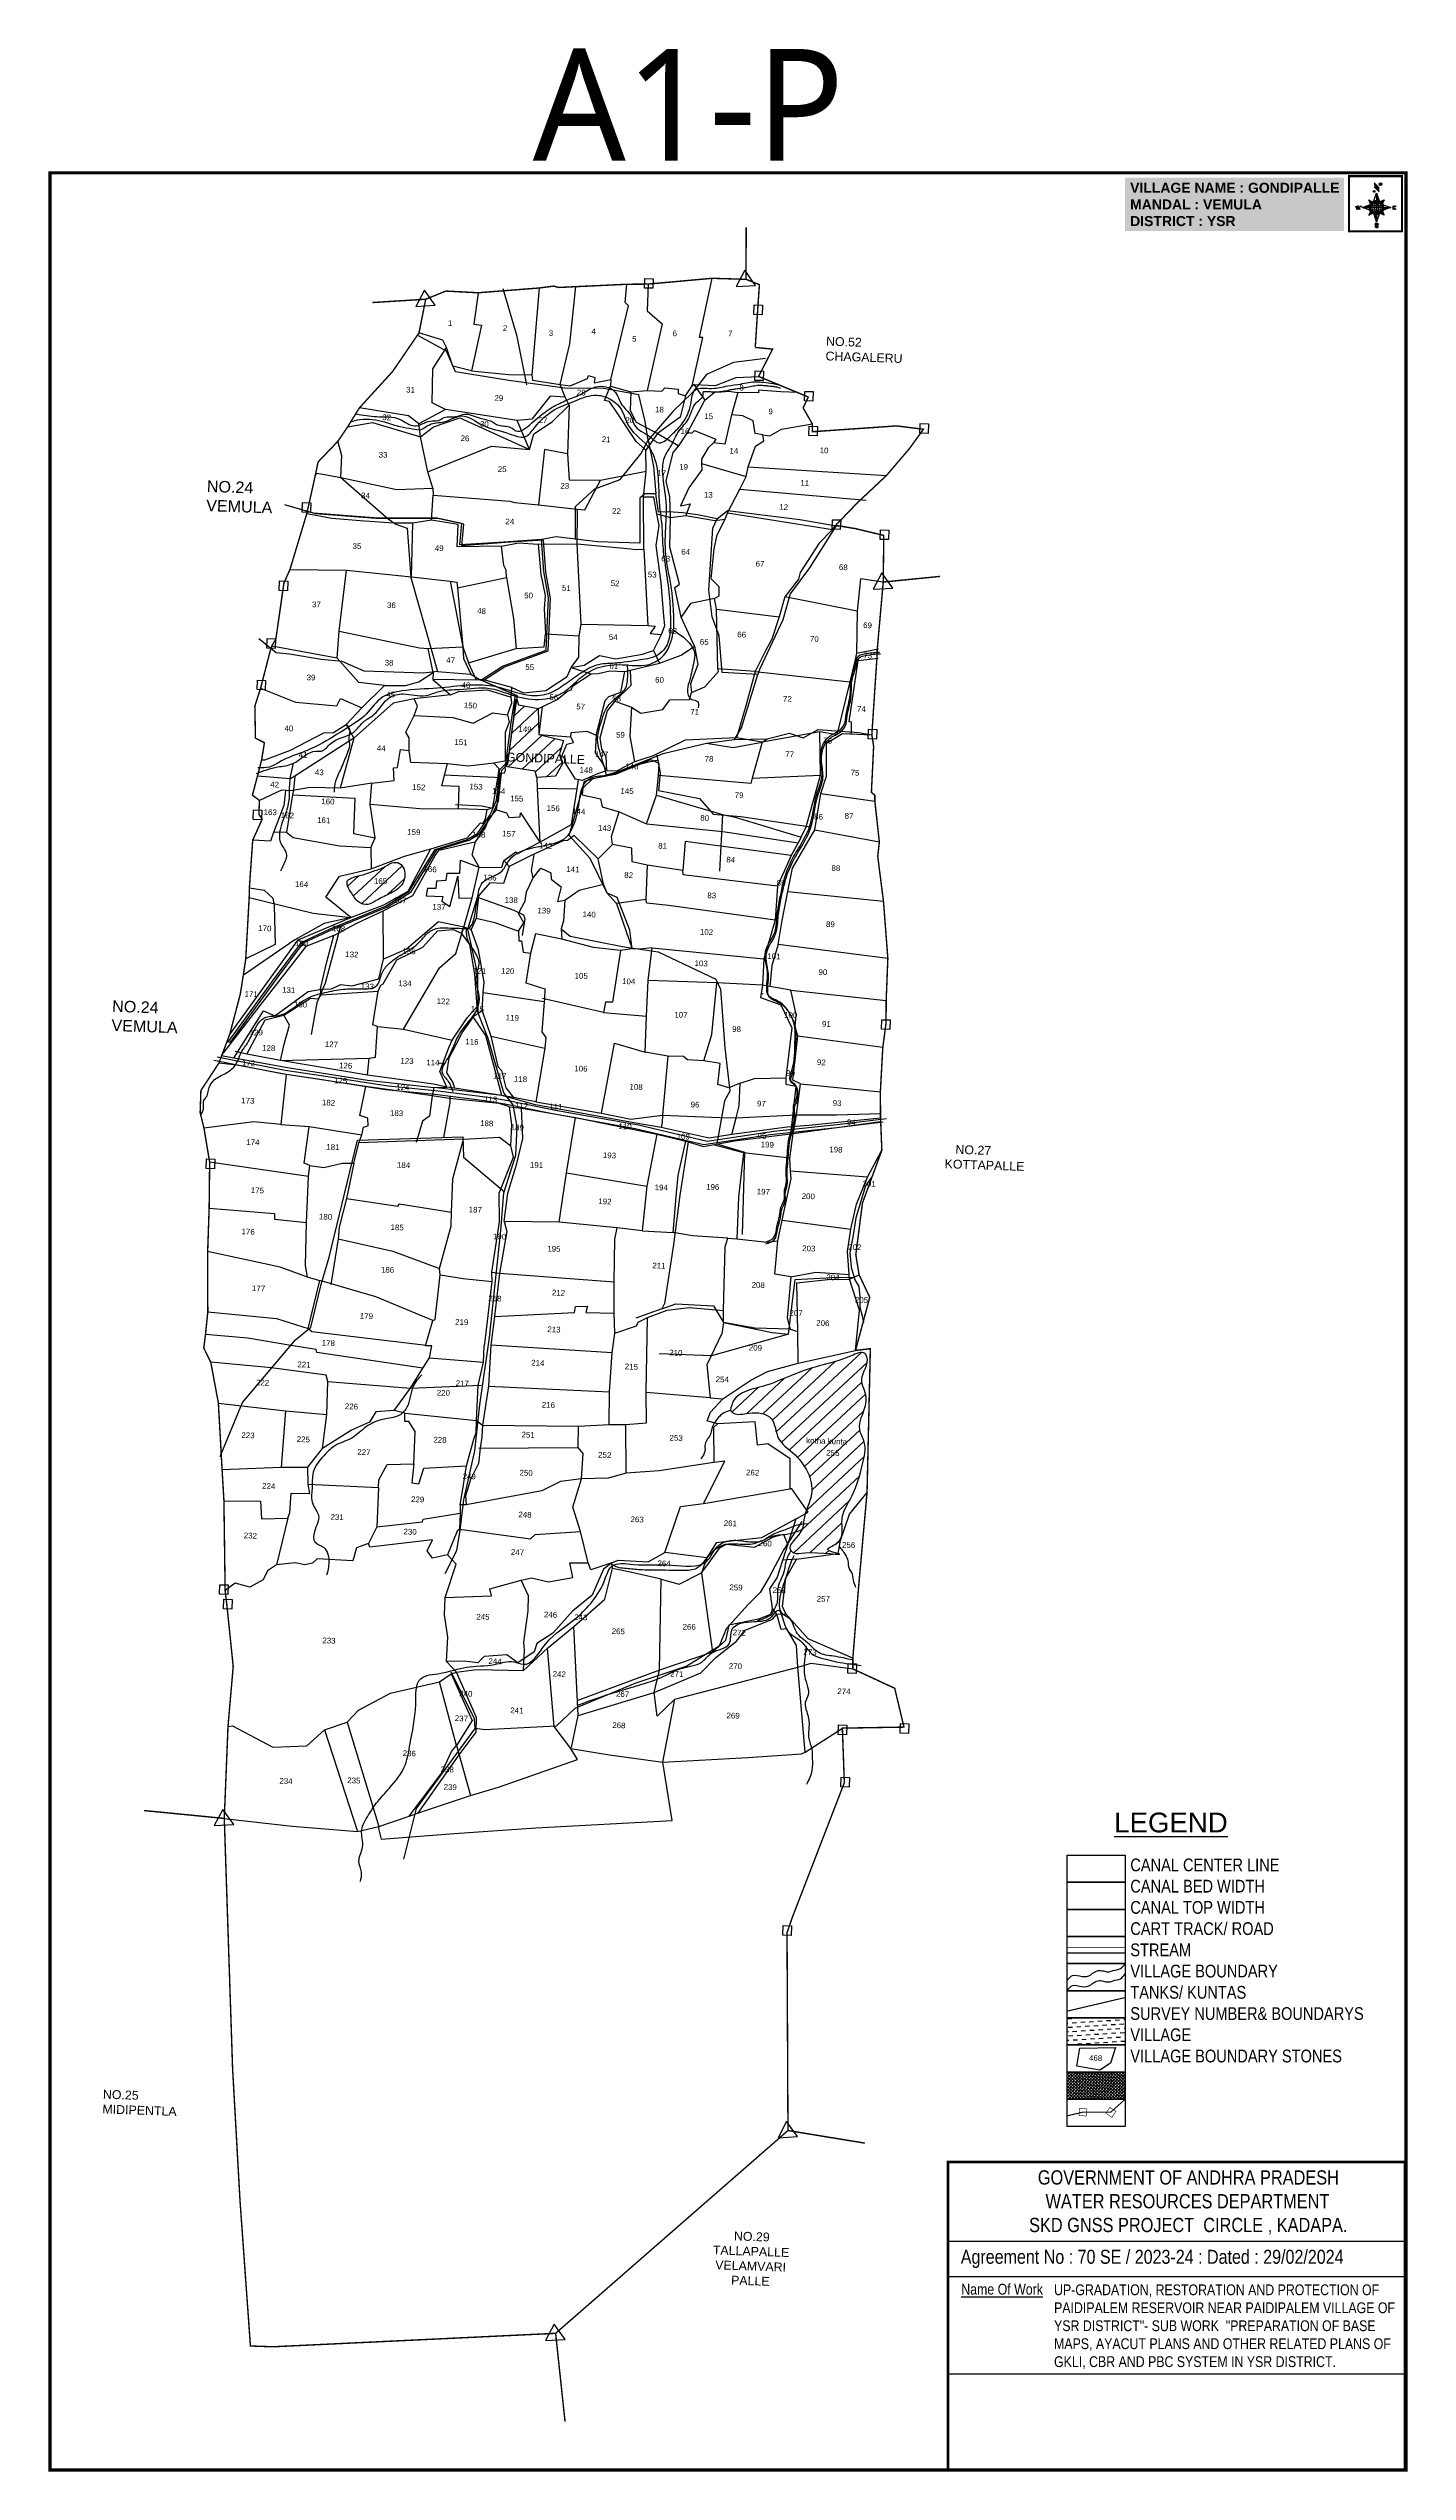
# Model space of a CAD drawing. Header units: inches. Extents: x 211876 to 216659, y 1586448 to 1603451.
# Drawn here: x 211876 to 215711, y 1586448 to 1593287 of the extents above; entities outside this region: 1.
import ezdxf
from ezdxf.enums import TextEntityAlignment as Align

# ---------------------------------------------------------------- set-up
doc = ezdxf.new("R2010")
doc.units = ezdxf.units.IN
doc.header["$LTSCALE"] = 15
doc.header["$MEASUREMENT"] = 0
doc.linetypes.add('ACAD_ISO02W100', pattern=[15, 12, -3])
for name, color, linetype in [('bord', 1, 'Continuous'), ('CADAS', 1, 'Continuous'), ('FRAME 025', 7, 'Continuous'), ('PLOT', 7, 'Continuous'), ('PLOT NO', 7, 'Continuous'), ('ROADS', 1, 'Continuous'), ('STREAM', 4, 'Continuous'), ('TABLE', 7, 'Continuous'), ('tank', 4, 'Continuous'), ('text1', 7, 'Continuous'), ('TITLEBLOCK', 7, 'Continuous'), ('VILLAGE', 7, 'Continuous'), ('VILLAGE BOUNDAY', 5, 'Continuous'), ('VILLAGE BOUNDRY', 5, 'Continuous'), ('VILLAGE BOUNDRY STONES', 1, 'Continuous'), ('VILLAGE STONES', 240, 'Continuous')]:
    doc.layers.add(name, color=color, linetype=linetype)
doc.styles.add('A', font='arial.ttf')
doc.styles.add('ARIALN', font='ARIALN.TTF')
doc.styles.get("Standard").update_dxf_attribs({"font": 'arial.ttf'})
doc.styles.add('TMS', font='trebuc.ttf')
doc.linetypes.add('DOTS', pattern='A,1e-06,-3,["●",Standard,S=3,R=0,X=-1.25,Y=-1.25],-3', length=6.000001)
pattern_1 = [(43.01206, (210510.003, 1585718.84), (-21.4658, 23.00954), [])]
pattern_2 = [(267.297113149, (-8720374.938, 50637915.138), (10.5367255337, -0.497431438), [])]
pattern_3 = [(357.297113149, (-8720374.938, 50637915.138), (0.497431438, 10.5367255337), [])]

# ---------------------------------------------------------------- blocks, each defined once
blk = doc.blocks.new('AQUEDUCT')
blk.add_circle((0, 0), 0.938)
blk = doc.blocks.new('*X12')
at = {"color": 0, "linetype": 'Continuous'}
for p, q in [((6321.6, 240.5), (6322.3, 241.2)), ((6321.6, 240.3), (6322.3, 241)), ((6321.6, 240.1), (6322.3, 240.8)), ((6321.6, 239.9), (6322.4, 240.7)), ((6321.6, 239.8), (6322.4, 240.6)), ((6321.6, 239.6), (6322.5, 240.5)), ((6321.6, 239.4), (6322.5, 240.3)), ((6321.6, 239.2), (6322.6, 240.2)), ((6321.7, 239.1), (6322.6, 240.1)), ((6321.8, 240.8), (6322.4, 241.4)), ((6321.8, 239), (6322.7, 240)), ((6321.8, 239), (6322.8, 239.9)), ((6321.9, 238.9), (6322.9, 239.8)), ((6322, 238.8), (6323, 239.7)), ((6322.1, 241.3), (6322.4, 241.6)), ((6322.1, 238.7), (6323.1, 239.6)), ((6322.2, 238.6), (6323.1, 239.6)), ((6322.3, 238.5), (6323.2, 239.5)), ((6322.4, 238.5), (6323.3, 239.4)), ((6322.5, 238.4), (6323.4, 239.3)), ((6322.7, 238.4), (6323.6, 239.3)), ((6322.8, 238.3), (6323.7, 239.2)), ((6322.9, 238.3), (6323.8, 239.1)), ((6323.1, 238.2), (6323.9, 239.1)), ((6323.2, 238.2), (6324, 239)), ((6323.3, 238.2), (6324.2, 239)), ((6323.5, 238.1), (6324.3, 238.9)), ((6323.7, 238.1), (6324.4, 238.9)), ((6323.8, 238.1), (6324.6, 238.8)), ((6324.1, 238.2), (6324.7, 238.8)), ((6324.3, 238.3), (6324.9, 238.8)), ((6324.6, 238.3), (6325.1, 238.8)), ((6324.8, 238.4), (6325.2, 238.8)), ((6325.1, 238.5), (6325.4, 238.8)), ((6325.4, 238.6), (6325.6, 238.8))]:
    blk.add_line(p, q, dxfattribs=at)
blk = doc.blocks.new('*X11')
at = {"color": 0, "linetype": 'Continuous'}
for p, q in [((6324.4, 240.3), (6324.5, 240.4)), ((6324.6, 240.3), (6324.8, 240.5)), ((6324.7, 240.2), (6325, 240.5)), ((6324.8, 240.2), (6325.2, 240.6)), ((6325, 240.1), (6325.5, 240.6)), ((6325.1, 240.1), (6325.6, 240.6)), ((6325.2, 240), (6325.8, 240.6)), ((6325.3, 240), (6326, 240.6)), ((6325.4, 239.9), (6326.1, 240.6)), ((6325.5, 239.8), (6326.2, 240.5)), ((6325.6, 239.8), (6326.3, 240.5)), ((6325.7, 239.7), (6326.5, 240.4)), ((6325.9, 239.6), (6326.6, 240.3)), ((6326, 239.5), (6326.7, 240.3)), ((6326, 239.4), (6326.8, 240.2)), ((6326.1, 239.3), (6327, 240.2)), ((6326.2, 239.3), (6327.1, 240.1)), ((6326.3, 239.2), (6327.1, 240)), ((6326.4, 239.1), (6327.2, 239.9)), ((6326.5, 239), (6327.3, 239.8)), ((6326.5, 238.9), (6327.4, 239.7)), ((6326.6, 238.8), (6327.5, 239.6)), ((6326.7, 238.7), (6327.5, 239.5)), ((6326.8, 238.6), (6327.6, 239.4)), ((6326.8, 238.5), (6327.7, 239.3)), ((6326.8, 236.5), (6327.4, 237)), ((6326.9, 238.3), (6327.8, 239.2)), ((6326.9, 238.2), (6327.9, 239.1)), ((6326.9, 236.8), (6327.6, 237.4)), ((6327, 238.1), (6327.8, 239)), ((6327, 237.9), (6327.8, 238.8)), ((6327, 237.8), (6327.8, 238.6)), ((6327, 237.6), (6327.8, 238.4)), ((6327, 237.4), (6327.8, 238.2)), ((6327, 237.3), (6327.8, 238)), ((6327, 237.1), (6327.8, 237.9))]:
    blk.add_line(p, q, dxfattribs=at)
blk = doc.blocks.new('H')
at = {"layer": 'bord', "extrusion": (0.000427885, 0.004792, 0.999988)}
h = blk.add_hatch(dxfattribs=at)
h.set_pattern_fill('LINE', color=8, scale=84.387686, angle=-2.7029, style=0)
h.set_pattern_definition(pattern_3)
h.paths.add_polyline_path([(-492, 786, -0.090992), (-448, 775), (-486, 912)])
h = blk.add_hatch(dxfattribs=at)
h.set_pattern_fill('LINE', color=8, scale=84.387686, angle=-92.7029, style=0)
h.set_pattern_definition(pattern_2)
h.paths.add_polyline_path([(-625, 665, -0.090992), (-615, 710), (-751, 671)])
h = blk.add_hatch(dxfattribs=at)
h.set_pattern_fill('LINE', color=8, scale=84.387686, angle=-2.7029, style=0)
h.set_pattern_definition(pattern_3)
h.paths.add_polyline_path([(-504, 533, -0.090992), (-549, 543), (-510, 406)])
h = blk.add_hatch(dxfattribs=at)
h.set_pattern_fill('LINE', color=8, scale=84.387686, angle=-92.7029, style=0)
h.set_pattern_definition(pattern_2)
h.paths.add_polyline_path([(-246, 647), (-372, 653, -0.090992), (-382, 609)])
for p, q in [((-538, 774, -1216), (-487, 906, -1216)), ((-519, 1020, -1217), (-435, 927, -1216)), ((-516, 1087, -1217), (-432, 994, -1217)), ((-487, 906, -1216), (-493, 780, -1216)), ((-487, 906, -1216), (-448, 769, -1216)), ((-865, 701, -1215), (-847, 638, -1215)), ((-847, 700, -1215), (-829, 637, -1215)), ((-829, 699, -1215), (-811, 636, -1215)), ((-829, 699, -1215), (-811, 698, -1215)), ((-811, 698, -1215), (-794, 635, -1215)), ((-752, 665, -1215), (-615, 704, -1215)), ((-752, 665, -1215), (-625, 659, -1215)), ((-619, 614, -1215), (-752, 665, -1215)), ((-639, 526, -1214), (-606, 585, -1215)), ((-639, 526, -1214), (-593, 568, -1215)), ((-577, 553, -1215), (-639, 526, -1214)), ((-627, 794, -1216), (-567, 760, -1216)), ((-627, 794, -1216), (-584, 747, -1215)), ((-599, 731, -1215), (-627, 794, -1216)), ((-511, 400, -1214), (-549, 537, -1214)), ((-460, 533, -1215), (-511, 400, -1214)), ((-505, 527, -1214), (-511, 400, -1214)), ((-371, 513, -1214), (-431, 546, -1215)), ((-421, 753, -1216), (-359, 781, -1216)), ((-371, 513, -1214), (-414, 560, -1215)), ((-359, 781, -1216), (-405, 739, -1216)), ((-399, 576, -1215), (-371, 513, -1214)), ((-359, 781, -1216), (-392, 721, -1215)), ((-246, 641, -1215), (-383, 603, -1215)), ((-379, 693, -1215), (-246, 641, -1215)), ((-373, 647, -1215), (-246, 641, -1215)), ((-213, 669, -1215), (-217, 601, -1215)), ((-197, 600, -1215), (-194, 668, -1215))]:
    blk.add_line(p, q, dxfattribs=at)
at = {"layer": 'bord', "color": 8, "linetype": 'ByBlock', "extrusion": (0.000427885, 0.004792, 0.999988)}
for p, q in [((-373, 647, -1215), (-625, 659, -1215)), ((-378, 616, -1215), (-623, 628, -1215)), ((-375, 679, -1215), (-620, 691, -1215)), ((-392, 585, -1215), (-611, 595, -1215)), ((-386, 711, -1215), (-605, 722, -1215)), ((-420, 555, -1215), (-587, 562, -1215)), ((-411, 744, -1216), (-578, 752, -1216)), ((-493, 780, -1216), (-505, 527, -1214))]:
    blk.add_line(p, q, dxfattribs=at)
at = {"layer": 'bord', "extrusion": (0.000427885, 0.004792, 0.999988), "elevation": -1212}
for points, const_width in [([(-530, 950, 1), (-520, 939, 1)], 14.8), ([(-414, 1073, 1), (-398, 1058, 1)], 22.3), ([(-776, 697, 1), (-769, 690, 1)], 8.9), ([(-180, 618, 1), (-173, 611, 1)], 9.79), ([(-178, 667, 1), (-171, 660, 1)], 9.79), ([(-525, 322, 1), (-533, 329, 1)], 11.1), ([(-490, 362, 1), (-498, 369, 1)], 11.1)]:
    blk.add_lwpolyline(points, format="xyb", close=True, dxfattribs=dict(at, const_width=const_width))
for points, const_width in [([(-522, 960), (-516, 1093)], 1.61), ([(-434, 933), (-428, 1066)], 1.61), ([(-870, 707), (-846, 706)], 0.642), ([(-829, 643), (-855, 644)], 0.642), ([(-829, 643), (-821, 678)], 0.642), ([(-811, 642), (-784, 641)], 0.642), ([(-793, 641), (-782, 694)], 0.642), ([(-177, 605), (-226, 607)], 0.706), ([(-223, 676), (-174, 673)], 0.706), ([(-195, 645), (-185, 644)], 0.706)]:
    blk.add_lwpolyline(points, dxfattribs=dict(at, const_width=const_width))
for points in [[(-537, 317), (-531, 310), (-520, 307), (-505, 307), (-494, 310), (-486, 318), (-487, 326), (-491, 333), (-494, 336), (-503, 341), (-522, 347), (-530, 352), (-534, 355), (-537, 363), (-537, 373), (-530, 381), (-520, 384), (-504, 384), (-493, 380), (-487, 373)], [(-522, 348), (-526, 354), (-528, 361), (-528, 371), (-526, 375), (-521, 381), (-515, 384)], [(-505, 307), (-499, 312), (-497, 319), (-497, 327), (-501, 335), (-509, 343)]]:
    blk.add_lwpolyline(points, dxfattribs=at)
at = {"layer": 'bord', "extrusion": (0.000427885, 0.004792, 0.999988)}
for centre, radius in [((-525, 944, -1212), 14.8), ((-406, 1065, -1212), 22.3), ((-773, 694, -1212), 8.9), ((-498, 659, -1212), 127), ((-177, 615, -1212), 9.79), ((-174, 663, -1212), 9.79), ((-529, 325, -1212), 11.1), ((-494, 365, -1212), 11.1)]:
    blk.add_circle(centre, radius, dxfattribs=at)
at = {"layer": 'bord', "color": 8, "linetype": 'ByBlock', "extrusion": (0.000427885, 0.004792, 0.999988)}
for centre, radius, start, end in [((-482, 658, -1212), 128, 94.9254, 259.6691), ((-437, 656, -1212), 141, 113.2864, 241.308), ((-316, 651, -1212), 222, 142.5892, 212.0053), ((-560, 662, -1212), 141, 293.2864, 61.308), ((-681, 668, -1212), 222, 322.5892, 32.0053), ((-515, 660, -1212), 128, 274.9254, 79.6691)]:
    blk.add_arc(centre, radius, start, end, dxfattribs=at)
at = {"layer": 'bord', "extrusion": (0.000427885, 0.004792, 0.999988)}
for points in [[(-516, 1093, -1212), (-431, 1000, -1212), (-519, 1026, -1212), (-434, 933, -1212)], [(-864, 707, -1212), (-846, 706, -1212), (-846, 644, -1212), (-829, 643, -1212)], [(-829, 705, -1212), (-811, 704, -1212), (-811, 642, -1212), (-793, 641, -1212)], [(-193, 674, -1212), (-197, 606, -1212), (-213, 675, -1212), (-216, 607, -1212)]]:
    blk.add_solid(points, dxfattribs=at)
at = {"layer": 'bord', "extrusion": (0.000427885, 0.004792, 0.999988), "xscale": 7.977342409717546, "yscale": 7.977342409717546, "zscale": 7.977342409717546, "rotation": 138.0840426661453}
for name, p in [('*X11', (38301, -31929, -1212)), ('*X12', (38314, -31951, -1212))]:
    blk.add_blockref(name, p, dxfattribs=at)

msp = doc.modelspace()

# ---------------------------------------------------------------- hatches: boundary and pattern name
at = {"layer": 'STREAM'}
h = msp.add_hatch(dxfattribs=at)
h.set_pattern_fill('ANSI31', color=256, scale=251.742088, angle=-1.98794)
h.set_pattern_definition(pattern_1)
h.paths.add_polyline_path([(213173.4, 1591277.3), (213165.1, 1591260.2), (213249.7, 1591247.1), (213254.4, 1591229.4), (213307, 1591232.4), (213327.4, 1591269.3), (213317.7, 1591295.6), (213329.6, 1591333.9), (213259.7, 1591350.6), (213258.4, 1591423.4), (213202.1, 1591433.9), (213198.2, 1591449.4), (213193.6, 1591449.6), (213189.4, 1591399.1)])
h = msp.add_hatch(dxfattribs=at)
h.set_pattern_fill('ANSI31', color=256, scale=251.742088, angle=-1.98794)
h.set_pattern_definition(pattern_1)
edge = h.paths.add_edge_path()
edge.add_spline(control_points=[(212722.4, 1590940.2), (212722.3, 1590940.1), (212719.1, 1590938.4), (212717.1, 1590923), (212732.1, 1590904.4), (212745.5, 1590876.4), (212778, 1590866.9), (212805.3, 1590885.2), (212837.7, 1590900.5), (212878.7, 1590921.5), (212885.8, 1590963.6), (212868.5, 1590990.4), (212841.6, 1590990.2), (212820.1, 1590971.7), (212791.2, 1590965.4), (212763.9, 1590952.9), (212739.5, 1590950.6), (212726.5, 1590942.7), (212722.2, 1590940.1)], knot_values=[0, 0, 0, 0, 0.236561, 10.849588, 37.22658, 72.282374, 99.918843, 125.665873, 166.266424, 210.802566, 255.113058, 275.721651, 297.935755, 325.404494, 358.815415, 384.742216, 415.193041, 430.214865, 430.214865, 430.214865, 430.214865], degree=3, periodic=0)
h.paths.add_polyline_path([(212789.9, 1590925.1), (212835.4, 1590923.5), (212836.2, 1590948), (212790.8, 1590949.6)], flags=24)
h = msp.add_hatch(dxfattribs=at)
h.set_pattern_fill('ANSI31', color=256, scale=251.742088, angle=-1.98794)
h.set_pattern_definition(pattern_1)
edge = h.paths.add_edge_path()
edge.add_spline(control_points=[(213800.3, 1589443), (213803.2, 1589440.1), (213816.7, 1589426.7), (213859.7, 1589441), (213927.5, 1589431.8), (213927.6, 1589357.6), (213999.4, 1589313.4), (214044.6, 1589231.7), (214020.9, 1589176.9), (214015.5, 1589162.3)], knot_values=[129.379266, 129.379266, 129.379266, 129.379266, 130.558839, 134.829683, 141.379741, 147.239988, 152.936931, 165.635658, 170.228843, 170.228843, 170.228843, 170.228843], degree=3, periodic=0)
edge.add_line((214015.5, 1589162.3), (214020, 1589155.9))
edge.add_line((214020, 1589155.9), (214011.7, 1589151.1))
edge.add_spline(control_points=[(214011.7, 1589151.1), (214009.9, 1589145.4), (214006.1, 1589130.4), (214006.9, 1589093.2), (213953.6, 1589060.8), (213985.2, 1589035.4), (214013.5, 1589045), (214073.9, 1589039.1), (214094.8, 1589037.4)], knot_values=[107.202959, 107.202959, 107.202959, 107.202959, 109.001127, 111.817606, 118.355424, 119.386425, 122.481078, 128.219978, 128.219978, 128.219978, 128.219978], degree=3, periodic=0)
edge.add_line((214094.8, 1589037.4), (214104.3, 1589038.7))
edge.add_spline(control_points=[(214104.3, 1589038.7), (214096, 1589041), (214057.3, 1589049.5), (214127.6, 1589072), (214103.1, 1589141), (214152.8, 1589207.4), (214170.4, 1589280.1), (214187, 1589346.3), (214149.1, 1589405.1), (214202.5, 1589466.8), (214156.1, 1589534.3), (214196.3, 1589576.4), (214175.7, 1589613.9), (214122.4, 1589585.3), (214060.8, 1589573.2), (213973.8, 1589544), (213896.4, 1589507.2), (213812.7, 1589494.9), (213802.7, 1589453.1), (213800.3, 1589443)], knot_values=[0, 0, 0, 0, 3.119846, 6.095934, 13.15232, 20.359112, 29.544582, 35.786565, 39.469072, 48.710562, 53.88827, 60.408173, 61.448764, 65.407579, 73.638343, 82.977332, 91.338871, 100.624094, 103.598208, 103.598208, 103.598208, 103.598208], degree=3, periodic=0)
h.paths.add_polyline_path([(214060.8, 1589308.1), (214118, 1589306.1), (214119.1, 1589336.9), (214061.9, 1589338.9)], flags=24)
at = {"layer": 'tank'}
h = msp.add_hatch(dxfattribs=at)
h.set_pattern_fill('DASH', color=256, scale=97.204069, angle=3.54054, style=0)
h.set_pattern_definition([(3.5405362, (-403875.17, 230022.849), (11.37696672, 12.87766863), [12.15050865, -12.15050865])])
h.paths.add_polyline_path([(214751.2, 1587728.3), (214914.4, 1587728.3), (214914.4, 1587651.8), (214751.2, 1587651.8)])
at = {"layer": 'VILLAGE', "linetype": 'Continuous'}
h = msp.add_hatch(dxfattribs=at)
h.set_pattern_fill('SACNCR', color=256, scale=65.288717, angle=1.53032, style=0)
h.set_pattern_definition([(46.53031993, (-403875.1705, 230022.849), (-4.442112891, 4.210942414), []), (46.53031993, (-403870.844, 230022.9644), (-4.442112891, 4.210942414), [0, -6.12081718])])
h.paths.add_polyline_path([(214751.2, 1587575.2), (214914.4, 1587575.2), (214914.4, 1587498.7), (214751.2, 1587498.7)])

# ---------------------------------------------------------------- linework, layer by layer
at = {"layer": 'FRAME 025', "lineweight": -3}
for points in [[(214414.3, 1587097.8), (215704, 1587097.8)], [(214413.7, 1586998.3), (215703.4, 1586998.3)], [(214410.9, 1586723.4), (215700.6, 1586723.4)]]:
    msp.add_lwpolyline(points, dxfattribs=at)
at = {"layer": 'PLOT'}
for points in [[(213260.9, 1592610.7), (213239.6, 1592365.6)], [(213319.7, 1592338.2), (213347.5, 1592453.4), (213364.2, 1592614.4)], [(213463.2, 1592352.2), (213512.7, 1592560), (213503.1, 1592569.4), (213508.1, 1592621.2)], [(213568.5, 1592621.7), (213565.2, 1592546.2), (213607.7, 1592509.2), (213565.2, 1592321.6)], [(213693, 1592334.7), (213722.9, 1592470.7), (213712.8, 1592471.1), (213748.7, 1592638)], [(213088.6, 1592597.2), (213076.4, 1592509), (213098.2, 1592506.2), (213069.9, 1592377.3), (213017.5, 1592390.4), (212998.9, 1592442.6), (212988.8, 1592463), (212921.6, 1592483.9)], [(212720.1, 1592218.5), (212790.5, 1592231.4), (212925.4, 1592190.8), (212963, 1592218.4), (213037.1, 1592244), (213233.4, 1592154.5), (213198.4, 1592236.6), (212996.3, 1592268), (212959, 1592286.7), (212961.1, 1592382.9), (212998.9, 1592442.6)], [(212628.9, 1592081.3), (212634.5, 1592087.8), (212700.7, 1592075.8), (212859, 1592042.3), (212960.9, 1592045.8), (212961.5, 1592026.2), (213178.2, 1592009.2), (213191.5, 1592005.4), (213258.7, 1591998.8), (213368.2, 1591986.2), (213390.1, 1591984.2), (213433.5, 1592068.6), (213562.9, 1592094), (213562, 1592153.4), (213534.2, 1592177.5), (213485, 1592252.7), (213459.3, 1592290.2), (213444.7, 1592293.2), (213457.5, 1592323.5), (213461.9, 1592333.2)], [(213069.9, 1592377.3), (213174.1, 1592366.9), (213239.6, 1592365.6), (213241.5, 1592350.4), (213319.7, 1592338.2), (213347.8, 1592334.2), (213396.8, 1592355.4), (213400.1, 1592363.5), (213418, 1592358.5), (213416.3, 1592343.1), (213463.2, 1592352.2), (213461.9, 1592333.2), (213519.9, 1592317.6), (213565.2, 1592321.6), (213607, 1592319.9), (213615.7, 1592329.3), (213653.5, 1592324.8), (213653.1, 1592312.6), (213673.6, 1592306), (213693, 1592334.7), (213697, 1592338.1), (213758.8, 1592335.7), (213816.3, 1592357.7), (213880, 1592361.1)], [(213233.4, 1592154.5), (213245.8, 1592198.7), (213297.1, 1592233.2), (213345.6, 1592280.1), (213333.9, 1592302.8), (213319.7, 1592338.2)], [(213697, 1592338.1), (213728.2, 1592294.4)], [(212372.1, 1588291.3), (212564, 1588269), (212748.4, 1588254.4), (212808, 1588268.8), (212893.6, 1588297.3), (212905.5, 1588301.2), (212917.7, 1588305.8), (213067.4, 1588355.7), (213146.3, 1588379.9), (213368.8, 1588457.8), (213350.1, 1588488.2), (213303.1, 1588550.8), (213284.6, 1588772), (213358.8, 1588832.8), (213445.9, 1588910.5), (213467.9, 1588996.9), (213466.2, 1589013.1), (213406.8, 1588992.6), (213398.8, 1589012.9), (213377.4, 1589101.2), (213356, 1589169.5), (213380.1, 1589249.5), (213385.4, 1589321.5), (213370.9, 1589338.6), (213372.1, 1589398.2), (213458.4, 1589402.7), (213505.8, 1589403.4), (213563.8, 1589407.4), (213562.7, 1589493.5), (213566.6, 1589704.9), (213622.4, 1589725.4), (213684.3, 1589733.5), (213781.4, 1589725.1), (213786, 1589904.1), (213793.4, 1589928.7), (213819, 1589927.5), (213903.8, 1589917.6), (213934, 1589921.1), (213946.8, 1589979.7), (213971.7, 1590096.9), (213969.7, 1590118.4), (213968.5, 1590154.5), (213977.3, 1590224), (213981.5, 1590243.7), (213987.4, 1590276.6), (213998.2, 1590364.8), (213976.8, 1590375), (213990.9, 1590498.7), (213983.5, 1590525.6), (213985.7, 1590560.2), (213970.6, 1590629), (213912.1, 1590639.1), (213891.5, 1590643), (213762.6, 1590649.3), (213568, 1590655.7), (213579.9, 1590748.5), (213545.7, 1590744.9), (213523.6, 1590745.7), (213490.5, 1590740.9), (213414.4, 1590749.5), (213325.2, 1590772.9), (213250, 1590787.7), (213236, 1590733.4), (213223.2, 1590650), (213277.2, 1590632.2), (213276.2, 1590604.1), (213274.6, 1590595.5), (213268.5, 1590511), (213279.4, 1590495), (213276.6, 1590465.2), (213250.9, 1590313.8), (213188.4, 1590325.7), (213155.6, 1590331.5), (213021.5, 1590352.3), (213000.1, 1590354.8), (212962.1, 1590363.3), (212776.1, 1590388.8), (212530.9, 1590430.4), (212540.7, 1590476.4), (212555.9, 1590530.3), (212539.9, 1590558.5), (212615.6, 1590606.1), (212637.9, 1590604.6), (212645.1, 1590615.5), (212643.9, 1590632.4), (212661.6, 1590708.8), (212681.5, 1590783.2), (212746.6, 1590818.3), (212822.5, 1590853.4), (212904.5, 1590896), (212967, 1591008.6), (212978.1, 1591024.4), (213071.2, 1591045.7), (213080.7, 1591047.4), (213108.1, 1591085.7), (213113.8, 1591099.8), (213116.6, 1591109.6), (213140.8, 1591137.8), (213147.9, 1591197.7), (213151.1, 1591242.7), (213161.7, 1591240.9), (213165.9, 1591249.2), (213165.1, 1591260.2), (213173.4, 1591277.3), (213189.4, 1591399.1), (213193.6, 1591449.6), (213198.2, 1591449.4), (213202.1, 1591433.9), (213258.4, 1591423.4), (213268.8, 1591428.4), (213311.1, 1591449.6), (213340.9, 1591472.9), (213350.7, 1591476.5), (213356, 1591487.9), (213407.9, 1591521.8), (213426.9, 1591522.4), (213460, 1591529.9), (213502.8, 1591527.9), (213517.6, 1591531.6), (213600.4, 1591551.4), (213661.7, 1591573.9), (213699.2, 1591600.1), (213661.3, 1591681.4), (213643.8, 1591765.6), (213656.7, 1591774.7), (213629.9, 1591879.2), (213631.8, 1591962.5), (213629.2, 1592021.3), (213618.9, 1592065.8), (213638.6, 1592146.8), (213655.4, 1592165.4), (213680.6, 1592204.1), (213728.2, 1592294.4), (213756, 1592316.5), (213775.5, 1592317.9), (213795.6, 1592319.8), (213821.9, 1592315.4)], [(212960.9, 1592045.8), (212947, 1592091.4), (212925.4, 1592190.8), (212920.8, 1592226.9), (212892, 1592249.7), (212753.4, 1592272.3)], [(212996.3, 1592268), (212920.8, 1592226.9)], [(213333.9, 1592302.8), (213292, 1592305.8), (213239.8, 1592240.8), (213198.4, 1592236.6)], [(213345.6, 1592280.1), (213340.4, 1592142.7), (213276, 1592155.1), (213258.7, 1591998.8)], [(213519.9, 1592317.6), (213517.4, 1592265.3), (213534.2, 1592232.2), (213595.1, 1592200.1), (213655.4, 1592165.4)], [(213673.6, 1592306), (213658.8, 1592246.2), (213595.1, 1592200.1), (213562, 1592153.4)], [(213990.3, 1592315.8), (213943.1, 1592317.7), (213880, 1592322), (213879.8, 1592314.6), (213821.9, 1592315.4), (213803.3, 1592252.9), (213784.9, 1592170.1), (213752.5, 1592173.6), (213738, 1592159.2), (213719.3, 1592127.3), (213719.2, 1592115.7), (213720, 1592097.3), (213682.7, 1592046.9), (213659.7, 1591996), (213686.8, 1592001.1), (213674.6, 1591968.3), (213756.9, 1591954.1), (213785.5, 1591957.9), (213792.1, 1591976.2), (213826.7, 1592042.5), (213845, 1592079), (213850.4, 1592106), (213871.3, 1592164.6), (213895.2, 1592179.3), (213891.8, 1592195.9), (213870.5, 1592200.3), (213864.4, 1592235.4), (213835.7, 1592250), (213803.3, 1592252.9)], [(214020.2, 1592302.9), (214020.2, 1592302.9)], [(213680.6, 1592204.1), (213691.4, 1592201), (213699.5, 1592208.6), (213759.2, 1592184.4), (213752.5, 1592173.6)], [(213891.8, 1592195.9), (213912.1, 1592193.7), (213944.3, 1592212.6), (214031.7, 1592227.1)], [(212947, 1592091.4), (213126, 1592164.4), (213233.4, 1592154.5)], [(213340.4, 1592142.7), (213345.1, 1592069), (213345.1, 1592069), (213433.5, 1592068.6)], [(213154.2, 1591881.9), (213202.4, 1591891), (213257.8, 1591887.4), (213367.9, 1591888.7), (213519.7, 1591874.8), (213532.1, 1591872.7), (213555.8, 1591873.2), (213554.9, 1592020.6), (213562.9, 1592094)], [(213719.2, 1592115.7), (213845, 1592079)], [(213850.4, 1592106), (214240.9, 1592081.5)], [(212956.7, 1591955.2), (212961.5, 1592026.2)], [(213555.8, 1591873.2), (213567.5, 1591658.1), (213587.7, 1591656.6), (213574.4, 1591635.5), (213606.3, 1591632.7), (213615.1, 1591658.1), (213612.4, 1591684.1), (213605.2, 1591778.3), (213591.3, 1591883.5), (213599.1, 1591940.6), (213592.8, 1591973.3), (213584.1, 1592020.3), (213554.9, 1592020.6)], [(213826.7, 1592042.5), (214183.7, 1592012.2)], [(212557.4, 1591815.9), (212717, 1591813.9), (212900.6, 1591795.6), (213009.8, 1591782.9), (213028.5, 1591780.1), (213030, 1591764.7), (213168.2, 1591794), (213167.6, 1591814.1), (213161.3, 1591827.1), (213154.2, 1591881.9), (213029.6, 1591879.8), (213032.2, 1591942.8), (212956.7, 1591955.2), (212904.6, 1591946.5), (212849.6, 1591947.1), (212755.2, 1591953.4), (212675.6, 1591960), (212604.8, 1591973.3)], [(212900.6, 1591795.6), (212904.6, 1591946.5)], [(214088.7, 1591929.1), (214051.3, 1591890.3), (213997.4, 1591807.5), (213992.8, 1591788.7), (213954, 1591739.2), (213937.7, 1591682.9), (213917.7, 1591619.7), (213900.7, 1591588.7), (213870.4, 1591528.3), (213844.2, 1591431.4), (213817.4, 1591341), (213673, 1591334), (213582.8, 1591290.1), (213530, 1591273.1), (213478.8, 1591246.8), (213450.8, 1591248.3), (213425.4, 1591239), (213382.2, 1591220.7), (213363.4, 1591224.3), (213335, 1591269.2), (213335.4, 1591280.8), (213324.8, 1591289.1), (213338.7, 1591322.9), (213357.8, 1591328), (213350.3, 1591343.9), (213351.4, 1591356.4), (213395.4, 1591359.7), (213422.1, 1591348.7), (213447, 1591446.1), (213457.4, 1591457.3), (213491.1, 1591470.3), (213502.8, 1591527.9)], [(213379, 1591661.5), (213367.9, 1591888.7), (213369.1, 1591977.8), (213368.2, 1591986.2)], [(213592.8, 1591973.3), (213631.8, 1591962.5), (213674.6, 1591968.3)], [(213699.2, 1591600.1), (213708.1, 1591548.4), (213687.8, 1591493.6), (213691, 1591469.1), (213728.4, 1591484.7), (213766.5, 1591528.4), (213765, 1591536), (213761.1, 1591704.3), (213755.5, 1591734.6), (213769.2, 1591741.4), (213768.9, 1591767.4), (213746, 1591789.8), (213754.8, 1591874.4), (213763.5, 1591914.1), (213785.5, 1591957.9)], [(213792.1, 1591976.2), (214088.7, 1591929.1), (214097.5, 1591940.7)], [(213257.8, 1591887.4), (213265, 1591802.1), (213277.9, 1591742.9), (213275.3, 1591705.1), (213279, 1591634.7)], [(212690.5, 1591566.3), (212696.8, 1591642), (212717, 1591813.9)], [(213009.8, 1591782.9), (213045.2, 1591598.1)], [(213168.2, 1591794), (213188.8, 1591678), (213196.2, 1591592.8)], [(214231.8, 1591780.7), (214167.2, 1591789.5), (214158, 1591698.1), (214156.6, 1591580.3), (214151.2, 1591557.7), (214137.7, 1591499.3), (214101, 1591349.2), (214053.1, 1591358.2), (213890.5, 1591329), (213817.4, 1591341)], [(213755.5, 1591734.6), (213688.3, 1591720), (213661.3, 1591681.4)], [(214158, 1591698.1), (213954, 1591739.2)], [(212477.5, 1591278.8), (212486.2, 1591278.6), (212558.8, 1591305.8), (212652.8, 1591354.9), (212680, 1591355.9), (212715.9, 1591378.7), (212760.7, 1591426), (212824.6, 1591489.1), (212883.7, 1591489), (212921.5, 1591499), (212962, 1591525.7), (212947.2, 1591592.9), (213045.2, 1591598.1), (213061.6, 1591553.1), (213196.2, 1591592.8), (213274.8, 1591598.1), (213279, 1591634.7), (213374.1, 1591628.9), (213379, 1591661.5), (213567.5, 1591658.1)], [(213761.1, 1591704.3), (213937.7, 1591682.9)], [(212824.6, 1591489.1), (212751.6, 1591496.8), (212690.5, 1591566.3), (212506, 1591600.1)], [(212696.8, 1591642), (212922.7, 1591594.9), (212947.2, 1591592.9)], [(213183.5, 1591482.7), (213216.4, 1591467.8), (213279.2, 1591475.1), (213340, 1591513.8), (213351, 1591539.5), (213372.7, 1591569), (213374.1, 1591628.9)], [(213351, 1591539.5), (213387.9, 1591546.2), (213430.7, 1591573.8), (213477.1, 1591563.8), (213552.4, 1591577.6), (213583.5, 1591587.6), (213606.3, 1591632.7)], [(213583.5, 1591587.6), (213600.4, 1591551.4)], [(214156.1, 1591579.7), (214218.8, 1591592.4)], [(212962, 1591525.7), (212960.5, 1591505.8), (213010.4, 1591462.7), (212908.1, 1591451.1)], [(213084, 1591504.2), (213061.6, 1591553.1)], [(213351, 1591539.5), (213407.9, 1591521.8)], [(213517.6, 1591531.6), (213519.9, 1591488.9), (213474.1, 1591444.6), (213452.4, 1591417.4), (213431.8, 1591339.7), (213436.3, 1591309.4), (213449.1, 1591288.2), (213450.8, 1591248.3)], [(213870.4, 1591528.3), (213765, 1591536)], [(213870.4, 1591528.3), (214137.7, 1591499.3)], [(214142.1, 1591350.5), (214141.8, 1591385.6), (214135.2, 1591386.4), (214161, 1591559.7), (214217.4, 1591565.9)], [(212386.7, 1590502.9), (212580.7, 1590771), (212729.2, 1590833.9), (212659.1, 1590891.2), (212697.2, 1590951), (212786.6, 1590970.9), (212880.3, 1591006.8), (212954.8, 1591028), (213057.7, 1591059.1), (213094.9, 1591101.2), (213101.7, 1591099.4), (213109.1, 1591112.6), (213113.8, 1591138.5), (213130.1, 1591144.1), (213143.8, 1591226.8), (213147.7, 1591253.8), (213133.2, 1591269.5), (213061, 1591261.4), (213001.7, 1591267.5), (212899, 1591271.3), (212894, 1591305.2), (212894, 1591340.8), (212884.4, 1591356.8), (212908.3, 1591404.3), (212917.1, 1591430.7), (212908.1, 1591451.1), (212848.9, 1591438.5), (212737.4, 1591339.7), (212571.4, 1591232.8), (212559.1, 1591225.8), (212465.6, 1591232.6)], [(212474.7, 1591481.4), (212573.2, 1591441.3), (212689.7, 1591430.9), (212699.7, 1591452.2), (212760.7, 1591426)], [(213010.4, 1591462.7), (213034.1, 1591471.4), (213115.4, 1591476.6), (213182, 1591456.2), (213183.5, 1591482.7), (213100.5, 1591505.7), (213084, 1591504.2), (212960.5, 1591505.8)], [(213474.1, 1591444.6), (213521.1, 1591427.8), (213547.4, 1591410.7), (213609.9, 1591420.8), (213629.3, 1591448.2), (213684.8, 1591449), (213691, 1591469.1)], [(212715.9, 1591378.7), (212737.4, 1591339.7), (212698.7, 1591199.3)], [(213258.4, 1591423.4), (213259.7, 1591350.6), (213329.6, 1591333.9), (213317.7, 1591295.6), (213327.4, 1591269.3), (213307, 1591232.4), (213254.4, 1591229.4), (213249.7, 1591247.1), (213165.1, 1591260.2)], [(213268.8, 1591428.4), (213259.7, 1591350.6)], [(213521.1, 1591427.8), (213516.6, 1591345.8), (213530, 1591273.1)], [(212571.4, 1591232.8), (212567, 1591194.6), (212564.5, 1591179.9), (212548.1, 1591074.8), (212566.1, 1591059.8), (212696.9, 1591036), (212785.8, 1591031.7), (212798, 1591058.7), (212784.2, 1591153.6), (212788.6, 1591212.8), (212851.6, 1591220.3), (212850.1, 1591256.7), (212861.4, 1591257.4), (212869, 1591308.2), (212894, 1591305.2)], [(213259.7, 1591350.6), (213350.3, 1591343.9)], [(213890.5, 1591329), (213861.5, 1591227.2), (213858.3, 1591212.6), (213597.6, 1591234.4), (213599.5, 1591268.5), (213576.1, 1591279), (213475, 1591238), (213410.9, 1591225.8), (213383.7, 1591199.4), (213382, 1591180.5), (213434.2, 1591169.3), (213438.4, 1591146), (213486.8, 1591132), (213563.5, 1591098.8), (213592, 1591179), (213597.6, 1591234.4)], [(213422.1, 1591348.7), (213419.2, 1591298.8), (213438.9, 1591270.7), (213450.8, 1591248.3)], [(213592, 1591179), (213778.1, 1591124.9), (213814.1, 1591116.8), (214000.5, 1591060.3), (214014.1, 1591089.5), (214055, 1591235.3), (214053.1, 1591358.2)], [(213935.4, 1590758.1), (213946.9, 1590825.3), (213963, 1590907.2), (213975.5, 1590973), (214039, 1591081.2), (214055.3, 1591184.1), (214071.8, 1591233.2), (214071.9, 1591325.9), (214116.7, 1591352.9), (214199.6, 1591349.4)], [(214116.7, 1591352.9), (214116.7, 1591352.9)], [(213032.8, 1591141.2), (213035, 1591203.5), (212986.3, 1591205.2), (213001.7, 1591267.5)], [(213173.4, 1591277.3), (213133.2, 1591269.5)], [(213861.5, 1591227.2), (214055, 1591235.3)], [(212545, 1591191.9), (212539.8, 1591150.2), (212511.4, 1591074.3), (212502.3, 1591049.4), (212452.3, 1591051.8)], [(212788.6, 1591212.8), (212698.7, 1591199.3), (212614.4, 1591200.6), (212560.3, 1591191.7), (212534, 1591193.8), (212471.2, 1591164.6)], [(212564.5, 1591179.9), (212740.7, 1591170.7), (212736.5, 1591071.3), (212798, 1591058.7)], [(213091.2, 1590976.3), (213155.4, 1590975.5), (213161.2, 1590994.5), (213195, 1591019.2), (213195, 1591019.2), (213200.8, 1591014.3), (213262.6, 1591046.7), (213351.7, 1591096.1), (213367.9, 1591197.5), (213371.9, 1591222.6)], [(213254.4, 1591229.4), (213255.1, 1591199), (213262.6, 1591046.7)], [(213255.1, 1591199), (213367.9, 1591197.5)], [(214055.3, 1591184.1), (214208.1, 1591162)], [(212784.2, 1591153.6), (212935.4, 1591140.9), (213032.8, 1591141.2), (213113.8, 1591138.5)], [(213140.8, 1591137.8), (213168.8, 1591129.3), (213175.6, 1591116.3), (213207.3, 1591118), (213208.3, 1591129), (213262.6, 1591046.7)], [(213467.6, 1591039.6), (213465, 1591062.8), (213486.8, 1591132)], [(213563.5, 1591098.8), (213779.4, 1591076.6), (213991.5, 1591044.7)], [(212363, 1590444.9), (212550.9, 1590410.6), (212776.3, 1590374.7), (212963.5, 1590354.2), (213000.1, 1590354.8), (212980.4, 1590399.2), (213006.3, 1590468.6), (213015.1, 1590488.2), (213057.6, 1590550.8), (213085.8, 1590583.1), (213079.1, 1590674.1), (213064.8, 1590757.6), (213041.2, 1590789.4), (213048, 1590806.8), (213071.3, 1590889.6), (213091.2, 1590976.3), (213072, 1591010.9), (213080.7, 1591047.4)], [(212548.1, 1591074.8), (212511.4, 1591074.3)], [(212785.8, 1591031.7), (212786.6, 1590970.9)], [(213926.7, 1590826.7), (213625.9, 1590867.5), (213564.6, 1590874.6), (213561.5, 1590884.4), (213479.4, 1590873.9), (213452.4, 1590902.8), (213442.4, 1590928.3), (213427.4, 1590999.9), (213359.7, 1591065), (213340.9, 1591051.4), (213328.2, 1591050.2), (213238.5, 1591008.9), (213176.1, 1590977.6), (213161.2, 1590994.5)], [(213933.4, 1590922.5), (213751.7, 1590944.3), (213667.4, 1590954), (213666.1, 1590966.9), (213565.7, 1590981.5), (213523.2, 1590991.5), (213522, 1591030), (213467.6, 1591039.6), (213427.4, 1590999.9)], [(213972.1, 1591008.9), (213672.4, 1591048.7), (213666.1, 1590966.9)], [(214000.5, 1591060.3), (213991.5, 1591044.7), (213972.1, 1591008.9), (213933.4, 1590922.5), (213926.7, 1590826.7), (213894.9, 1590717.2), (213891.5, 1590643), (213885.2, 1590607.9), (213942.6, 1590587.3), (213973.6, 1590522.6), (213957.2, 1590381.5), (213957, 1590363.2), (213984.9, 1590357.5), (213970, 1590221.2)], [(214039, 1591081.2), (214220.8, 1591047.4)], [(212729.2, 1590833.9), (212822.3, 1590870), (212890.6, 1590908.6), (212954.8, 1591028)], [(212945.6, 1590916.5), (212969.7, 1590916.5), (212972.1, 1590937.5), (212997.9, 1590938.9), (213000.7, 1590958.9), (213036.9, 1590959.3), (213038.9, 1590996.2), (213091.6, 1590976.3)], [(213176.1, 1590977.6), (213160.1, 1590930.3), (213121.2, 1590931.6), (213090, 1590894.7), (213083.3, 1590832.5), (213069, 1590800)], [(213083.3, 1590832.5), (213136, 1590819.7), (213202.9, 1590795.8), (213217.7, 1590819.3), (213202.1, 1590845.4), (213220.9, 1590880.9), (213224.8, 1590906.8), (213243.7, 1590945.9), (213265.2, 1590973.2), (213293.8, 1590960.2), (213294.2, 1590942.1), (213322.6, 1590920.6), (213312.6, 1590878.9), (213332.8, 1590883.2), (213373.4, 1590910.8), (213442.4, 1590928.3)], [(213243.7, 1590945.9), (213238.8, 1590967), (213246.8, 1591012)], [(213565.7, 1590981.5), (213561.5, 1590884.4)], [(212442.9, 1590917.4), (212484.8, 1590911.4), (212509.5, 1590888.3), (212513.2, 1590868.1), (212515.3, 1590757.7), (212432.7, 1590717.1)], [(212945.6, 1590916.5), (212942.2, 1590895.4), (212988.5, 1590893.6), (212986.4, 1590880), (213008.4, 1590865.1), (213031.4, 1590950.8), (213033.8, 1590888.9), (213071.3, 1590889.6)], [(213963, 1590907.2), (214232.4, 1590879.8)], [(212399.6, 1590438.8), (212483.1, 1590571), (212515, 1590556.4), (212609.1, 1590625.3), (212646.7, 1590631.9), (212675.1, 1590632.7), (212701, 1590645), (212732.3, 1590641), (212808.6, 1590661.2), (212821.1, 1590716.7), (212820.5, 1590853.7)], [(213332.8, 1590883.2), (213329.3, 1590824.5), (213323, 1590801.7), (213325.2, 1590772.9)], [(213479.4, 1590873.9), (213523.6, 1590745.7)], [(212681.5, 1590783.2), (212602.5, 1590752.3), (212580.7, 1590771)], [(212776.1, 1590388.8), (212781.1, 1590437.1), (212798.9, 1590439.4), (212804.3, 1590526.6), (212791.8, 1590531.1), (212806.1, 1590626.1), (212813.7, 1590643.1), (212820.8, 1590647), (212858.9, 1590714.6), (212932.8, 1590750.6), (212973.5, 1590796.2), (213018, 1590800.4), (213041.2, 1590789.4)], [(213274.6, 1590595.5), (213103, 1590621.2), (213105.7, 1590651.7), (213089.6, 1590742.7), (213069, 1590800), (213048, 1590806.8), (212976.5, 1590822), (212886.5, 1590744.3), (212821.1, 1590716.7)], [(212878.2, 1590518.6), (212979.1, 1590692.2), (213025.8, 1590732.5), (213048, 1590806.8)], [(213202.9, 1590795.8), (213203.4, 1590768.3), (213210.8, 1590768.4), (213215.2, 1590735.7), (213236, 1590733.4)], [(214244.8, 1590718.7), (213935.4, 1590758.1), (213917.1, 1590698.7), (213912.1, 1590639.1)], [(212602.5, 1590752.3), (212479.4, 1590594.2), (212363, 1590444.9)], [(213490.5, 1590740.9), (213467.7, 1590595), (213448.1, 1590595.2), (213442, 1590566.1), (213270, 1590605.7)], [(213579.9, 1590748.5), (213894.9, 1590717.2)], [(212645.1, 1590615.5), (212806.1, 1590626.1)], [(213099.9, 1590570.1), (213103, 1590621.2)], [(213804.4, 1590221.5), (213817, 1590268.5), (213825.4, 1590302.8), (213828, 1590366.5), (213795.7, 1590353.6), (213764.9, 1590362.4), (213771.9, 1590422), (213725.3, 1590429.6), (213679, 1590432.5), (213667.8, 1590441.8), (213623.5, 1590442.5), (213560, 1590453.6), (213563.5, 1590555.6), (213568, 1590655.7)], [(213725.3, 1590429.6), (213747.7, 1590503.6), (213762.6, 1590649.3)], [(213970.6, 1590629), (214240.1, 1590599.9)], [(212435.9, 1590448), (212487.2, 1590544.7), (212539.9, 1590558.5)], [(213099.9, 1590570.1), (213074.7, 1590553.3), (213044.8, 1590510.9), (213026.2, 1590476.6), (213005.9, 1590436.5), (212999.3, 1590395.8), (213017.5, 1590368.4), (213021.5, 1590352.3)], [(213155.6, 1590331.5), (213109.8, 1590500.7), (213074.7, 1590553.3)], [(213099.9, 1590570.1), (213124.7, 1590498.9), (213144.1, 1590413), (213154.7, 1590401.7), (213166.6, 1590353.1), (213188.4, 1590325.7)], [(213442, 1590566.1), (213563.5, 1590555.6)], [(212804.3, 1590526.6), (212878.2, 1590518.6), (213015.1, 1590488.2)], [(213124.7, 1590498.9), (213276.6, 1590465.2)], [(214230.5, 1590466.9), (213990.9, 1590498.7)], [(213380.1, 1589249.5), (213320.9, 1589242.3), (213268.5, 1589216.3), (213054.3, 1589176.1), (213037.7, 1589176.7), (213044.4, 1589214.8), (213055.8, 1589286.4), (213076.7, 1589361.7), (213082.7, 1589380.5), (213083.5, 1589414.5), (213088.9, 1589512.8), (213103.5, 1589578.9), (213105.1, 1589624.8), (213107.7, 1589630.5), (213127.7, 1589806.2), (213127.1, 1589833.2), (213148.7, 1589975.3), (213147.6, 1590055.7), (213188.3, 1590157.7), (213180.9, 1590190), (213183.8, 1590249.7), (213177.4, 1590299.9), (213148.3, 1590309), (213006.6, 1590323.2), (212958.4, 1590330.3), (212771.7, 1590356.6), (212547.1, 1590390.4), (212407.9, 1590416.9), (212356.9, 1590423.1)], [(212530.9, 1590430.4), (212781.1, 1590437.1)], [(213436.7, 1590281.7), (213473.3, 1590479.5), (213560, 1590453.6)], [(213623.5, 1590442.5), (213609, 1590275.8), (213609, 1590275.8), (213607.8, 1590255.3), (213605.3, 1590240.9)], [(212547.1, 1590390.4), (212531.6, 1590249.4), (212455.8, 1590257.5), (212314.7, 1590239.8)], [(213047.5, 1590208.4), (212751.5, 1590197.7), (212760.5, 1590220.8), (212765, 1590242.4), (212778.2, 1590245.6), (212777.3, 1590267.6), (212754.6, 1590275.4), (212771.7, 1590356.6)], [(212963.5, 1590354.2), (212958.4, 1590330.3), (212951.2, 1590273), (212931.8, 1590259), (212913.2, 1590199.4)], [(214224.2, 1590267.7), (214021.6, 1590247.3), (213960.2, 1590242.3), (213804.4, 1590221.5), (213740.2, 1590210.8), (213605.3, 1590240.9), (213527.8, 1590254.6), (213250.2, 1590305.6), (213155.6, 1590331.5), (212963.5, 1590354.2)], [(213828, 1590366.5), (213868.7, 1590379.5), (213957.2, 1590381.5)], [(213998.2, 1590364.8), (214223.7, 1590342.2)], [(213593.2, 1590222.5), (213564.2, 1590075.9), (213551.1, 1589949.6), (213480.5, 1589958.3), (213317.5, 1589973.7), (213162.3, 1589975.7), (213172.3, 1590055.8), (213197.5, 1590140.1), (213214.5, 1590210.3), (213210.8, 1590296.2)], [(213177.4, 1590299.9), (213210.8, 1590296.2), (213363.7, 1590269.3), (213593.2, 1590222.5), (213674.5, 1590202.4), (213724.8, 1590187.3), (213812.1, 1590203.4), (213977.3, 1590224), (214224, 1590258.2)], [(213250.9, 1590313.8), (213436.7, 1590281.7), (213519, 1590264.4), (213609, 1590275.8), (213770.2, 1590269.2), (213817, 1590268.5), (213987.4, 1590276.6), (214099.5, 1590277), (214224.1, 1590280.7)], [(212531.6, 1590249.4), (212611.7, 1590243.8), (212760.5, 1590220.8)], [(212607.2, 1589818.9), (212601.6, 1589851.5), (212604.2, 1589972.8), (212609.5, 1590102.7), (212613.9, 1590134), (212598, 1590140.7), (212611.7, 1590243.8)], [(212664.7, 1589524.3), (212897.8, 1589505.9), (212932.6, 1589562.5), (212951.3, 1589591.4), (212957.8, 1589624.8), (212939.7, 1589625.5), (212961.1, 1589696.4), (212967.4, 1589699), (212981.6, 1589825.3), (212979.4, 1589843), (213001.5, 1589922.5), (213012.3, 1589962.4), (213013.7, 1590002.5), (213016.9, 1590096.6), (213047.5, 1590208.4), (213149.1, 1590214.3), (213180.9, 1590190)], [(213317.5, 1589973.7), (213338.2, 1590113.5), (213363.7, 1590269.3)], [(212609.5, 1590102.7), (212330.8, 1590143.2)], [(212613.9, 1590134), (212653, 1590128.4), (212705, 1590140.9), (212738.1, 1590141), (212751.5, 1590197.7)], [(212738.1, 1590141), (212716.7, 1590040.8), (212696.1, 1589960), (212693.9, 1589926.6), (212673.2, 1589797.9)], [(213793.4, 1589928.7), (213693.4, 1589935.5), (213638.9, 1589945.1), (213648.6, 1590056.8), (213652.7, 1590105.6), (213674.5, 1590202.4)], [(213968.5, 1590154.5), (213837.4, 1590170.1), (213756.6, 1590191.6)], [(213837.4, 1590170.1), (213823.5, 1590044.3), (213819, 1589927.5)], [(214153.7, 1589612.2), (214164.7, 1589725.3), (214136.3, 1589813.4), (214131.2, 1589891.2), (214140.4, 1589954.3), (214156.2, 1590024.8), (214187.8, 1590100.8), (214227.9, 1590177.3)], [(213338.2, 1590113.5), (213564.2, 1590075.9)], [(214187.8, 1590100.8), (213969.7, 1590118.4)], [(212329.4, 1590013.9), (212513.9, 1589998.3), (212513.8, 1589982.9), (212604.2, 1589972.8)], [(212716.7, 1590040.8), (212861.9, 1590019.2), (212865.5, 1590025.9), (213013.7, 1590002.5)], [(213162.3, 1589975.7), (213169.3, 1589948), (213148.5, 1589830.4), (213134.5, 1589708.2), (213124.6, 1589627.2), (213117.5, 1589510.9), (213100.4, 1589401.3), (213099.2, 1589368.7), (213094.5, 1589336.7), (213089.9, 1589292.8), (213067.4, 1589247.6), (213053.1, 1589201.7), (213054.3, 1589176.1)], [(213458.4, 1589402.7), (213459, 1589495.1), (213467.2, 1589605.1), (213474.6, 1589660.9), (213472.6, 1589717.5), (213472, 1589805.3), (213474.7, 1589926.5), (213480.5, 1589958.3)], [(213551.1, 1589949.6), (213638.9, 1589945.1)], [(213946.8, 1589979.7), (214140.4, 1589954.3)], [(212961.1, 1589696.4), (212799.8, 1589763.4), (212647.9, 1589807.4), (212638.6, 1589809.3), (212607.2, 1589818.9), (212530.1, 1589846.9), (212325.2, 1589891)], [(212693.9, 1589926.6), (212848, 1589892.7), (212979.4, 1589843)], [(213971.3, 1589819.5), (213925.6, 1589827.4), (213934, 1589921.1)], [(212641.2, 1589809.1), (212607.5, 1589673.9)], [(212981.6, 1589825.3), (213046.2, 1589814.7), (213046.2, 1589814.7), (213127.7, 1589806.2)], [(213127.1, 1589833.2), (213148.5, 1589830.4), (213472, 1589805.3)], [(213971.3, 1589819.5), (213960.3, 1589704.5), (213969.2, 1589671.7), (213990.7, 1589665.6)], [(213971.3, 1589819.5), (214041.8, 1589832.6), (214136.4, 1589826.8)], [(213991.5, 1589576), (213990.7, 1589665.6), (213988.3, 1589803), (214075.8, 1589812.6), (214136.3, 1589813.4), (214163.6, 1589825.8)], [(214136.3, 1589813.4), (214136.3, 1589813.4)], [(213134.5, 1589708.2), (213360.2, 1589719.2), (213363.7, 1589735.9), (213397, 1589737.3), (213392.4, 1589719.5), (213472.6, 1589717.5)], [(212325.6, 1589720.7), (212519.4, 1589702.4), (212608.9, 1589674), (212618.9, 1589665.4), (212957.8, 1589624.8)], [(213474.6, 1589660.9), (213535.4, 1589681.3), (213539.9, 1589692.2), (213566.6, 1589704.9)], [(213781.1, 1589691.3), (213776.6, 1589659.7), (213733.8, 1589571.8), (213743.3, 1589478.7), (213778.8, 1589475.1)], [(213969.2, 1589671.7), (213869.2, 1589674.9), (213781.1, 1589691.3), (213781.4, 1589725.1)], [(212932.6, 1589562.5), (212633.6, 1589606.6), (212631.3, 1589614.4), (212560.2, 1589626.2), (212438.4, 1589646.4), (212319, 1589657.1)], [(213467.2, 1589605.1), (213124.6, 1589627.2)], [(214011.1, 1588478.1), (213990.8, 1588718.5), (213987.2, 1588779.5), (213959.7, 1588826), (213943.9, 1588824.4), (213931.1, 1588867.9), (213919, 1588883.7), (213911.9, 1588939.2), (213932.4, 1588970.7), (213948.4, 1589019.7), (213986.2, 1589136.7), (214020, 1589155.9), (213974.2, 1589221.6), (213968.8, 1589221.8), (213968.9, 1589306.4), (213906.5, 1589348.7), (213876.5, 1589344.4), (213870.2, 1589410.9), (213763.8, 1589405.3), (213735, 1589413.1), (213744.5, 1589437.9), (213778.8, 1589475.1), (213858.5, 1589527.9), (213905.6, 1589552.4), (213991.5, 1589576), (214153.7, 1589612.2)], [(212365.7, 1589275.6), (212532.9, 1589283.1), (212608.1, 1589282.7), (212649.5, 1589335.5), (212661.4, 1589431.4), (212664.7, 1589524.3), (212660.1, 1589542.1), (212505.8, 1589563.1), (212334, 1589578.8)], [(212951.3, 1589591.4), (213103.5, 1589578.9)], [(212355.4, 1589463.6), (212544.5, 1589441.8), (212661.4, 1589431.4)], [(212608.4, 1589235.1), (212807.7, 1589225.1), (212808.2, 1589247), (212832, 1589289.9), (212907.3, 1589291.8), (212911, 1589383.1), (212892.6, 1589411.5), (212881.9, 1589411.3), (212881.7, 1589434.7), (212851.5, 1589442.8), (212897.8, 1589505.9)], [(212897.8, 1589505.9), (213097.2, 1589513.9)], [(213117.5, 1589510.9), (213459, 1589495.1)], [(213743.3, 1589478.7), (213562.7, 1589493.5)], [(212544.5, 1589441.8), (212532.9, 1589283.1)], [(212851.5, 1589442.8), (212799.5, 1589438.6), (212782.3, 1589409.7), (212731.2, 1589387.1), (212649.5, 1589335.5)], [(212881.7, 1589434.7), (213083.5, 1589414.5), (213100.4, 1589401.3), (213372.1, 1589398.2)], [(213506.4, 1589265.6), (213505.8, 1589403.4)], [(213763.8, 1589405.3), (213753, 1589394.8), (213753.3, 1589295.5)], [(213090.3, 1589335.9), (213370.9, 1589338.6)], [(212371.1, 1589187.9), (212474.5, 1589186.4), (212476.9, 1589136.5), (212551.1, 1589138.5), (212557.3, 1589155.1), (212560.7, 1589208.8), (212614, 1589208.5), (212608.4, 1589235.1), (212608.1, 1589282.7)], [(212907.3, 1589291.8), (212901, 1589238.6), (212921.5, 1589235.7), (212935, 1589279.5), (213055.8, 1589286.4)], [(213724.9, 1589179.7), (213785, 1589299.4), (213753.3, 1589295.5), (213599.6, 1589272), (213506.4, 1589265.6), (213455.5, 1589251.2), (213380.1, 1589249.5)], [(212807.7, 1589225.1), (212802.9, 1589114.3), (212779.4, 1589067.3)], [(213371, 1588581.7), (213585.7, 1588646.3), (213716.8, 1588702.2), (213759.1, 1588745.9), (213817.3, 1588791.4), (213842.3, 1588822.7), (213919.7, 1588853.2), (213931.1, 1588867.9), (213957.2, 1588868.8), (213947.6, 1588889.8), (213956.9, 1588968.9), (213986.6, 1589022.8), (214104.3, 1589038.7), (214111.6, 1589076), (214137, 1589149.7), (214186.1, 1589211.5)], [(213466.2, 1589013.1), (213484.1, 1589019.9), (213568.8, 1589015.1), (213615.2, 1589042), (213659.6, 1589171.5), (213724.9, 1589179.7), (213968.8, 1589221.8)], [(212551.1, 1589138.5), (212519.2, 1589007.4)], [(212802.9, 1589114.3), (212931.1, 1589127.9), (212933.2, 1589136.2), (213037.7, 1589153.1)], [(213037.7, 1589176.7), (213037.7, 1589153.1), (213035.5, 1589107.3), (213029, 1589101.6), (213001.7, 1589035.6)], [(213986.2, 1589136.7), (213888.4, 1589083.2), (213760.6, 1589069.3), (213733.6, 1589026.3), (213615.2, 1589042)], [(212893.6, 1588297.3), (212983.8, 1588417), (213013.6, 1588480), (213027.1, 1588496.8), (212979.3, 1588676.4), (213012.5, 1588699.5), (213027.6, 1588703.8), (212999.2, 1588734), (213003.4, 1588803.3), (212993.8, 1588865.8), (212995.4, 1588915.1), (213026.6, 1589008.6), (213001.7, 1589035.6), (212959.6, 1589026.2), (212944.6, 1589046.6), (212959.3, 1589077.8), (212782.5, 1589056.8), (212779.4, 1589067.3), (212745.6, 1589055.2), (212734.5, 1589018), (212634.1, 1589023.6), (212621.5, 1589011.5), (212599, 1589006.7), (212572.1, 1589012.9), (212519.2, 1589007.4), (212493.9, 1588990.5), (212481.9, 1588964.8), (212444.5, 1588943.8), (212402.4, 1588955.7), (212374.5, 1588934.5)], [(213035.5, 1589107.3), (213236.7, 1589080.1), (213249.7, 1589092.2), (213377.4, 1589101.2)], [(213604.8, 1588966.8), (213656, 1588952.6), (213719.3, 1588984.3), (213731.2, 1589000.2), (213770.9, 1589055), (213789.7, 1589065.3), (213868.6, 1589056.9), (213921.7, 1589086), (213950.6, 1589093.1), (213963, 1589063)], [(212718.7, 1588562.5), (212808, 1588268.8), (212806.9, 1588262.6), (212814.7, 1588232.5), (213021.7, 1588248.6), (213250.9, 1588265.1), (213635.9, 1588285), (213609.6, 1588450), (213643.6, 1588627.4), (213593.8, 1588580.2), (213585.7, 1588646.3), (213599.9, 1588709.9), (213604.8, 1588966.8), (213514, 1588986.8), (213514, 1588986.8), (213467.9, 1588996.9)], [(212995.4, 1588915.1), (213126.2, 1588919.8), (213121.8, 1588939.4), (213210.2, 1588963.5), (213239, 1588970.5), (213286.7, 1588958.9), (213355.9, 1588971.2), (213347.3, 1589012.6), (213398.8, 1589012.9)], [(213466.2, 1589013.1), (213442.3, 1588994.3), (213410.3, 1588921.2), (213354.4, 1588876.1), (213299.2, 1588814.5), (213254.3, 1588784.5), (213246.3, 1588761.3), (213201, 1588730.2), (213169.1, 1588753.2), (213105.1, 1588748.7), (213088.1, 1588730.1), (213050.3, 1588735), (212999.2, 1588734)], [(213733.6, 1589026.3), (213719.3, 1588984.3)], [(213719.3, 1588984.3), (213749.6, 1588760.2)], [(213986.6, 1589022.8), (213948.4, 1589019.7)], [(213216.2, 1588709.2), (213219.1, 1588765.8), (213217.1, 1588788.5), (213230.1, 1588877), (213230.6, 1588919.8), (213210.2, 1588963.5)], [(213919, 1588883.7), (213913.4, 1588867), (213880, 1588853.4), (213796.3, 1588837.1), (213786.9, 1588793.5), (213749.6, 1588760.2), (213599.9, 1588709.9), (213366.8, 1588622.7)], [(213643.6, 1588627.4), (213990.8, 1588718.5), (214028, 1588729), (214146, 1588713.3), (214146, 1588743.1), (214019.5, 1588798.4), (213957.2, 1588868.8)], [(213351.7, 1588491.9), (213371, 1588581.7), (213358.8, 1588832.8)], [(213027.6, 1588703.8), (213084.3, 1588711.8), (213216.2, 1588709.2), (213284.6, 1588772)], [(212382.6, 1588551), (212395.4, 1588552.2), (212509.4, 1588492.3), (212604.7, 1588496.1), (212654.6, 1588540.9), (212718.7, 1588562.5), (212750.9, 1588596.7), (212841.1, 1588645.2), (212979.3, 1588676.4)], [(212918.1, 1588305.3), (213035.2, 1588471.2), (213083.3, 1588534.8), (213083.7, 1588575.7), (213027.6, 1588703.8)], [(213012.5, 1588699.5), (213072, 1588567.2), (213027.1, 1588496.8), (213067.4, 1588355.7)], [(212654.6, 1588540.9), (212748.4, 1588254.4)], [(213350.1, 1588488.2), (213458.8, 1588471.2), (213609.6, 1588450), (213850.1, 1588463.4), (214001.3, 1588473.1), (214011.1, 1588478.1), (214116.5, 1588546.1)]]:
    msp.add_lwpolyline(points, dxfattribs=at)
at = {"layer": 'PLOT NO'}
msp.add_lwpolyline([(212992.9, 1590421.3), (212977.8, 1590422.7)], dxfattribs=at)
at = {"layer": 'PLOT NO', "elevation": -4.6}
for points in [[(214751.2, 1588187.5), (214914.4, 1588187.5), (214914.4, 1588111), (214751.2, 1588111)], [(214751.2, 1588111), (214914.4, 1588111), (214914.4, 1588034.4), (214751.2, 1588034.4)], [(214751.2, 1588034.4), (214914.4, 1588034.4), (214914.4, 1587957.9), (214751.2, 1587957.9)], [(214751.2, 1587957.9), (214914.4, 1587957.9), (214914.4, 1587881.4), (214751.2, 1587881.4)], [(214751.2, 1587881.4), (214914.4, 1587881.4), (214914.4, 1587804.8), (214751.2, 1587804.8)], [(214751.2, 1587804.8), (214914.4, 1587804.8), (214914.4, 1587728.3), (214751.2, 1587728.3)], [(214751.2, 1587728.3), (214914.4, 1587728.3), (214914.4, 1587651.8), (214751.2, 1587651.8)], [(214751.2, 1587651.8), (214914.4, 1587651.8), (214914.4, 1587575.2), (214751.2, 1587575.2)], [(214751.2, 1587575.2), (214914.4, 1587575.2), (214914.4, 1587498.7), (214751.2, 1587498.7)], [(214751.2, 1587498.7), (214914.4, 1587498.7), (214914.4, 1587422.2), (214751.2, 1587422.2)]]:
    msp.add_lwpolyline(points, close=True, dxfattribs=at)
msp.add_lwpolyline([(214778.5, 1587592.3), (214786.9, 1587642.7), (214887.6, 1587645), (214873.1, 1587600.8), (214842.7, 1587580.5), (214778.5, 1587592.3)], dxfattribs=at)
at = {"layer": 'PLOT NO', "color": 4}
for points in [[(214751.2, 1587834, -4.6), (214766.1, 1587848.4, -4.6), (214792.4, 1587845.4, -4.6), (214818, 1587850.2, -4.6), (214825.5, 1587856.3, -4.6), (214842.8, 1587862.2, -4.6), (214856.4, 1587860, -4.6), (214869.8, 1587858.6, -4.6), (214880, 1587861.8, -4.6), (214901.1, 1587867.5, -4.6), (214914.4, 1587881.4, -4.6)], [(214751.2, 1587805.3, -4.6), (214766.1, 1587819.8, -4.6), (214792.4, 1587816.7, -4.6), (214818, 1587821.6, -4.6), (214825.5, 1587827.7, -4.6), (214842.8, 1587833.6, -4.6), (214856.4, 1587831.3, -4.6), (214869.8, 1587829.9, -4.6), (214880, 1587833.2, -4.6), (214901.1, 1587838.9, -4.6), (214914.4, 1587852.7, -4.6)]]:
    msp.add_spline(points, degree=3, dxfattribs=at)
at = {"layer": 'ROADS'}
for points in [[(213225.5, 1592337.3), (213198.8, 1592473.3), (213159.2, 1592608.1)], [(213363.1, 1591900.9), (213362.9, 1591993.8), (213417.7, 1592044), (213489.5, 1592070), (213548.1, 1592142.4), (213568.1, 1592181.6), (213559.6, 1592233.9), (213542.5, 1592308.9), (213441.9, 1592326.7), (213333.2, 1592327.5), (213175.3, 1592349.8), (213024.6, 1592373.7), (212999.1, 1592432.1), (212920, 1592475.6)], [(213899.8, 1592411.5), (213809.6, 1592400.2), (213733.1, 1592366.2), (213693.6, 1592315.6), (213638.2, 1592262.3), (213568.1, 1592181.6), (213583.7, 1592106.4), (213590.1, 1592029.7)], [(212693, 1592176.9), (212703.1, 1592137.7), (212700.1, 1592076.6), (212834.2, 1591959), (212856.6, 1591943.7), (212887.9, 1591933.2), (212898.5, 1591793.2), (212961.3, 1591571.2), (212974.2, 1591528.4), (212934.7, 1591523.2), (212766.9, 1591529), (212705, 1591556.6), (212645.4, 1591562.6), (212555.8, 1591577.4), (212518.4, 1591580.6), (212469.3, 1591620)], [(212382.5, 1590481.2), (212515.8, 1590664.6), (212590.6, 1590763.9), (212671.1, 1590802.1), (212826.9, 1590866.1), (212893.7, 1590908.2), (212967, 1591026.3), (213058, 1591053.9), (213088.1, 1591072.4), (213122.3, 1591124.2), (213140.3, 1591164.9), (213150.1, 1591252), (213166.8, 1591268.3), (213182, 1591384.1), (213194.4, 1591461.9), (213096, 1591503.8), (213157.6, 1591543.4), (213280.4, 1591588.6), (213287.1, 1591736), (213274.1, 1591810.7), (213267.4, 1591900.5), (213160.6, 1591893.7), (213037.1, 1591885.3), (213042.4, 1591946.3), (212973.1, 1591961.3), (212794.5, 1591962.4), (212624.2, 1591975.3), (212543.2, 1591998.6)], [(212387.9, 1590479.4), (212521.2, 1590662.7), (212596, 1590762.1), (212676.5, 1590800.3), (212832.3, 1590864.2), (212899.1, 1590906.3), (212972.4, 1591024.5), (213063.4, 1591052), (213093.5, 1591070.6), (213127.7, 1591122.4), (213145.7, 1591163), (213155.5, 1591250.1), (213172.1, 1591266.4), (213187.4, 1591382.2), (213199.8, 1591460), (213101.4, 1591501.9), (213163, 1591541.6), (213285.7, 1591586.7), (213292.5, 1591734.1), (213279.5, 1591808.9), (213272.8, 1591898.6), (213166, 1591891.9), (213042.5, 1591883.4), (213047.8, 1591944.4), (212978.5, 1591959.4), (212799.9, 1591960.5), (212629.6, 1591973.4), (212548.6, 1591996.8)], [(213762.9, 1591959.1), (213707.3, 1591970.4), (213666.1, 1591976.2), (213625.5, 1591978.8), (213597.6, 1591977.5), (213590.1, 1592029.7), (213558.7, 1592029.3), (213545.1, 1592017.1), (213545.1, 1591890.1), (213426.1, 1591894.2), (213309, 1591908), (213267.4, 1591900.5)], [(213523.6, 1590745.7), (213517, 1590798.2), (213480.7, 1590890.7), (213452.4, 1590902.8), (213404.9, 1591000.2), (213345.9, 1591065.5), (213377.9, 1591180.4), (213388.9, 1591219.2), (213486.2, 1591247.2), (213610.8, 1591297.2), (213732.9, 1591325.8), (213811.8, 1591336.1), (213831.8, 1591369.6), (213878.3, 1591519.5), (213777.4, 1591525.9), (213768.4, 1591629.1), (213748.9, 1591682.3), (213739.9, 1591757.6), (213751.3, 1591932.4), (213762.9, 1591959.1), (213792.2, 1591982.2), (213996, 1591956.8), (214105.3, 1591938.5)], [(214098.1, 1591938.2), (214023.4, 1591820.9), (213969.5, 1591747.4), (213948.1, 1591673.9), (213882.2, 1591533.8), (213878.3, 1591519.5)], [(213030, 1591764.7), (213045.2, 1591598.1), (213047.1, 1591565.4), (213067.8, 1591521.1)], [(212974.2, 1591528.4), (213067.8, 1591521.1), (213096, 1591503.8)], [(213732.9, 1591325.8), (213808, 1591314.2), (213890.5, 1591329), (213903.9, 1591338.1)], [(213811.8, 1591336.1), (213903.9, 1591338.1), (213967.7, 1591354.6), (214006.2, 1591341.5), (214048.2, 1591364.4), (214161.6, 1591356.4), (214199.6, 1591349.4)], [(212991.6, 1591236.9), (213135.3, 1591230.5), (213148, 1591228.7)], [(213593.2, 1591291.7), (213602.5, 1591242.4), (213597.8, 1591192.6), (213713.5, 1591170.1), (213751.9, 1591125.4), (213829.9, 1591119), (214020.9, 1591091)], [(213024.8, 1591153.2), (213099.4, 1591148.9), (213130.4, 1591142.3)], [(213778.1, 1591124.9), (213769.8, 1590965.2)], [(212442.4, 1590890.2), (212623.1, 1590846.3), (212729.2, 1590833.9), (212654.1, 1590817), (212570.9, 1590771.2), (212425.9, 1590671.5)], [(212995.2, 1588982.6), (213028.2, 1589047.6), (213037.8, 1589104.9), (213048.4, 1589190.9), (213079.5, 1589328.3), (213093.4, 1589459), (213120.6, 1589648.8), (213153, 1589950.7), (213161.5, 1590057.3), (213194.8, 1590163.4), (213199, 1590242.8), (213187.2, 1590305.2), (213161.4, 1590339.2), (213116.5, 1590492.9), (213088.2, 1590563.6), (213087.8, 1590673.2), (213059.1, 1590801.1), (213087.1, 1590891.7), (213189.2, 1590854.5), (213216.5, 1590841.1), (213220.3, 1590829.8), (213212.7, 1590782.8)], [(212700.1, 1590809.3), (212657, 1590648.5), (212633.5, 1590593.1), (212617.7, 1590503.4)], [(213323, 1590801.7), (213348.7, 1590781.6), (213500.3, 1590750.9), (213545.7, 1590744.9), (213596.6, 1590737), (213759.3, 1590660.1), (213772.5, 1590632), (213784.6, 1590466.1), (213799.1, 1590344.2), (213783.7, 1590316.4), (213762.1, 1590194.9), (213840.6, 1590171.5), (213833.3, 1589939.2)], [(212342.5, 1590431.3), (212534.7, 1590394), (212635.9, 1590378.6), (212826.2, 1590349), (212966.2, 1590335.5), (213106.8, 1590317.3), (213164.1, 1590307.7), (213298.1, 1590281), (213531.7, 1590238.9), (213725.3, 1590193), (213913.9, 1590221.4), (214100.8, 1590241.3), (214231.6, 1590257.4)], [(212351.7, 1590440.8), (212543.9, 1590403.5), (212645.1, 1590388.1), (212835.4, 1590358.5), (212975.5, 1590345.1), (213116.1, 1590326.9), (213173.3, 1590317.2), (213307.3, 1590290.5), (213540.9, 1590248.4), (213734.5, 1590202.5), (213923.2, 1590231), (214110, 1590250.9), (214240.8, 1590267)], [(212435.9, 1590448), (212402.6, 1590455.8)], [(212530.9, 1590430.4), (212435.9, 1590448)], [(212992, 1590213.4), (213009.4, 1590312.3), (213009.5, 1590329.6)], [(212360.4, 1589313.2), (212423.5, 1589464.8), (212572.8, 1589641.9), (212616.7, 1589678.1), (212645.4, 1589798.3), (212668.4, 1589875.4), (212748.4, 1590205.3), (213045.1, 1590215.1), (213047.6, 1590157.3), (213162.5, 1590059.4)], [(213680.9, 1590201.3), (213657.6, 1590050.5), (213640, 1589911.2), (213614.3, 1589744.8), (213606.9, 1589729.8), (213533.8, 1589702.8)], [(213606.9, 1589729.8), (213646.5, 1589743.8), (213753, 1589738.3), (213781.1, 1589691.3), (213918, 1589662.5), (213964.8, 1589658.4), (213983.6, 1589812.5), (214087.8, 1589818.2), (214149, 1589819.2)], [(213964.8, 1589658.4), (213747.5, 1589596.4), (213599.5, 1589602.7)], [(214002.4, 1589128.9), (213951.7, 1589049.9), (213909.4, 1588972.5), (213884, 1588929.1), (213851, 1588894.9), (213788.1, 1588826.6), (213768.4, 1588777.9), (213677.3, 1588721.1), (213530.5, 1588672.5), (213361.1, 1588601.9), (213308.5, 1588551.6), (213107.8, 1588541.6), (213079.7, 1588544.8)], [(212879.3, 1588175.9), (212914.3, 1588319.3), (213079.7, 1588544.8), (213078.4, 1588573.3), (213012.6, 1588703.9)]]:
    msp.add_lwpolyline(points, dxfattribs=at)
at = {"layer": 'ROADS', "ltscale": 0.15, "const_width": 1.6, "elevation": -4.6}
msp.add_lwpolyline([(214751.2, 1587927.6), (214914.4, 1587927.6)], dxfattribs=at)
at = {"layer": 'ROADS', "linetype": 'DOTS', "ltscale": 0.5, "elevation": -4.6}
msp.add_lwpolyline([(214751.2, 1587911.6), (214914.4, 1587911.6)], dxfattribs=at)
at = {"layer": 'STREAM'}
for points in [[(212908.3, 1591404.3), (213017.4, 1591398.8), (213074.9, 1591382.2), (213130.1, 1591411.3), (213171.6, 1591405.6), (213183.8, 1591440), (213182, 1591456.2)], [(213171.6, 1591405.6), (213176.3, 1591385.2), (213164.6, 1591355.7), (213165.1, 1591275.7)], [(214200, 1590101.9), (214181.4, 1590076.7), (214154.6, 1589985.9), (214146.1, 1589931.8), (214137.1, 1589888.5), (214140.9, 1589846.8), (214151.3, 1589811), (214162.6, 1589792.8), (214166, 1589762.2), (214165.9, 1589733.9), (214172, 1589710), (214175.7, 1589690.4)]]:
    msp.add_lwpolyline(points, dxfattribs=at)
for points in [[(212744.5, 1592255.1), (212802.1, 1592247.7), (212868.9, 1592239.6), (212908.5, 1592221.4), (212953.9, 1592234.9), (212976.6, 1592237), (212992.3, 1592244.7), (213029, 1592248.4), (213049.7, 1592254.5), (213094.2, 1592242.9), (213123, 1592235.5), (213147, 1592223.2), (213180.2, 1592217.3), (213195.3, 1592207.8), (213240.4, 1592229.7), (213297.9, 1592273.9), (213338.8, 1592294.4), (213380.4, 1592311.6), (213420.9, 1592331.7), (213472.6, 1592319.9), (213494.5, 1592280.7), (213519.1, 1592250.8), (213530, 1592223.5), (213571.3, 1592192.3), (213599.3, 1592173.7), (213634.6, 1592196.2), (213666.3, 1592230.6), (213688.6, 1592282.9), (213701.6, 1592323.5), (213747.3, 1592327.3), (213793.1, 1592334.3), (213829.2, 1592339.6), (213874.7, 1592346.2), (213894.4, 1592344.5), (213920.9, 1592341.4), (213937.3, 1592336.9)], [(212463.1, 1591240.7), (212522, 1591258.8), (212565.3, 1591268.3), (212630.8, 1591303.5), (212646.8, 1591303.8), (212672.7, 1591325.4), (212736.5, 1591356.5), (212767.1, 1591387.8), (212794.4, 1591406.5), (212838.7, 1591455.2), (212876.9, 1591464.9), (212940.8, 1591460.6), (212978.9, 1591472), (213036.1, 1591477.9), (213120.3, 1591480.6), (213172.3, 1591465.8), (213249.8, 1591449.3), (213325.2, 1591466.8), (213360.6, 1591495.3), (213403.4, 1591528.7), (213496.1, 1591547.5), (213567.3, 1591547.4), (213612.9, 1591574.7), (213632.4, 1591611.9), (213639.6, 1591644), (213639, 1591714.2), (213635.1, 1591755.6), (213631.1, 1591780.5), (213617.7, 1591867.1), (213617.4, 1591922.2), (213619.3, 1592006.7), (213609.5, 1592087.4), (213614.7, 1592132.7), (213633, 1592165.6), (213655.5, 1592207.4), (213682.3, 1592241.2), (213704.2, 1592286.7), (213723.9, 1592309.4), (213723.5, 1592317.7)], [(212727.3, 1592233.4), (212755, 1592239.4), (212824.4, 1592232.6), (212868.7, 1592219.3), (212903.3, 1592213), (212927.4, 1592211.4), (212951, 1592224.9), (212992.7, 1592233.3), (213041.7, 1592249.6), (213100.9, 1592223.7), (213176.3, 1592199.5), (213220.6, 1592190.6), (213247.6, 1592216.1), (213305.4, 1592267.9), (213360.2, 1592291.1), (213414.7, 1592307.9), (213451.8, 1592301.5), (213489.3, 1592272.7), (213513.9, 1592220.6), (213573.7, 1592155.3), (213589.6, 1592118.5), (213597.8, 1592046.9), (213600.7, 1591992.2), (213606.6, 1591941.5), (213609.7, 1591882), (213617.6, 1591820.2), (213627.8, 1591743.1), (213631.3, 1591673.2), (213616.8, 1591595.4), (213596.8, 1591575.6), (213547, 1591560.9), (213472.8, 1591551.6), (213422.5, 1591546), (213378.6, 1591523.2), (213336, 1591493.8), (213293.5, 1591468), (213232.5, 1591460.6), (213139.6, 1591484.8), (213061.3, 1591489.3), (212974.2, 1591481.3), (212873, 1591473.4), (212819.7, 1591456.4), (212772.7, 1591408.3), (212718.3, 1591368.3), (212639.7, 1591321.6), (212594.4, 1591300.8), (212532, 1591275), (212499.4, 1591258.5), (212466.6, 1591256.7)], [(213636.2, 1591647.1), (213667.8, 1591624.9), (213699.7, 1591574.2), (213697.2, 1591556.9), (213685.7, 1591505.2), (213679.2, 1591477.6), (213690.5, 1591449.4), (213707.5, 1591444), (213709.8, 1591425.5)], [(213897.8, 1589917.3), (213921.3, 1589929.3), (213931.8, 1589961.4), (213938.8, 1589990.7), (213944, 1590018.3), (213952.9, 1590039.8), (213952.7, 1590058.6), (213958.3, 1590083.6), (213957.6, 1590112.7), (213959.5, 1590144.1), (213961.9, 1590176.1), (213966.6, 1590212.6), (213980.7, 1590278.8), (213979.8, 1590307.5), (213986.4, 1590320.2), (213988.1, 1590346.9), (213983.3, 1590362.7), (213971, 1590372.5), (213973.7, 1590402), (213982.7, 1590484), (213981.5, 1590528), (213963.7, 1590570.5), (213940.5, 1590594.6), (213908.9, 1590612.9), (213905.4, 1590671.7), (213899.4, 1590737.8), (213925.4, 1590792.5), (213932.6, 1590843.7), (213940.4, 1590888.7), (213948.6, 1590926.9), (213973.9, 1590996.7), (213999.2, 1591040.2), (214023.8, 1591090.2), (214046.2, 1591188.3), (214058.9, 1591232.3), (214055.3, 1591277.2), (214060.6, 1591318.4), (214075, 1591341.5), (214101.6, 1591357.7), (214121.5, 1591378.3), (214127.4, 1591407.4), (214138.6, 1591463.1), (214139.8, 1591498.7), (214156.1, 1591558.4), (214160.3, 1591570.5), (214185, 1591578.9), (214203.9, 1591582), (214221.1, 1591582.5)], [(213900.5, 1589912.6), (213924, 1589924.6), (213934.5, 1589956.7), (213941.5, 1589986), (213946.8, 1590013.6), (213955.6, 1590035.1), (213955.4, 1590053.9), (213961, 1590078.9), (213960.3, 1590108), (213962.2, 1590139.4), (213964.6, 1590171.4), (213969.3, 1590207.9), (213983.4, 1590274.1), (213982.5, 1590302.8), (213989.1, 1590315.5), (213990.9, 1590342.2), (213986, 1590358), (213973.8, 1590367.8), (213976.4, 1590397.3), (213985.4, 1590479.3), (213984.2, 1590523.3), (213966.5, 1590565.8), (213943.3, 1590589.9), (213911.6, 1590608.2), (213908.1, 1590667), (213902.2, 1590733.1), (213928.1, 1590787.8), (213935.4, 1590839), (213943.1, 1590884), (213951.3, 1590922.2), (213976.7, 1590992), (214001.9, 1591035.5), (214026.5, 1591085.5), (214048.9, 1591183.6), (214061.6, 1591227.6), (214058, 1591272.5), (214063.3, 1591313.7), (214077.8, 1591336.8), (214104.3, 1591353), (214124.3, 1591373.6), (214130.1, 1591402.7), (214141.3, 1591458.4), (214142.5, 1591494), (214158.8, 1591553.7), (214163, 1591565.8), (214187.8, 1591574.2), (214206.7, 1591577.4), (214223.8, 1591577.8)], [(213451.2, 1591235.9), (213434.3, 1591294.6), (213426.2, 1591328), (213438.3, 1591393.6), (213449.7, 1591422.6), (213477.8, 1591454.1), (213507.1, 1591487.3), (213510.2, 1591506.2), (213510.7, 1591536.8), (213509.8, 1591548.4)], [(212716.9, 1591380.3), (212726.1, 1591359.8), (212723.6, 1591344), (212725.4, 1591317.7), (212719, 1591297.1), (212702, 1591255.6), (212686.2, 1591218.5), (212682.1, 1591187.6)], [(212307.1, 1590279.1), (212313.9, 1590298.3), (212314.5, 1590317.1), (212323.4, 1590330.9), (212327.4, 1590346.8), (212340.5, 1590372.4), (212371.5, 1590392), (212399.8, 1590412.8), (212424.4, 1590460.4), (212434.5, 1590474.9), (212453.7, 1590510.2), (212489.7, 1590552.6), (212526.2, 1590557.5), (212568.4, 1590580.1), (212613.5, 1590609), (212662.2, 1590623.7), (212714.2, 1590631.9), (212756, 1590632.3), (212803.4, 1590642.6), (212816.8, 1590675.8), (212835.4, 1590702.4), (212873.2, 1590729.8), (212913.9, 1590756.3), (212935.4, 1590778.5), (212960.2, 1590799.5), (213004, 1590804.5), (213034.6, 1590803.4), (213062.3, 1590805), (213080.9, 1590854.1), (213086.2, 1590885.3), (213101.2, 1590932.6), (213156.4, 1590965.9), (213174.7, 1590994.1), (213274.6, 1591037.3), (213338.2, 1591061.5), (213363.3, 1591109.4), (213372.8, 1591151.2), (213377.3, 1591181.6), (213385.8, 1591207), (213401.8, 1591225.6), (213450, 1591235), (213537.3, 1591264.3), (213596, 1591278.3)], [(212566.6, 1591269.1), (212559.4, 1591236.4), (212556.2, 1591213.9), (212554.5, 1591165.4), (212543.7, 1591123.9), (212527.6, 1591067.3), (212530.8, 1591045.4), (212547.2, 1591014.9), (212538.5, 1590981.1), (212531.1, 1590964.4)], [(212722.2, 1590940.1), (212735.4, 1590947.2), (212764.9, 1590954.8), (212789.2, 1590963.6), (212820.7, 1590974.9), (212844.8, 1590988), (212867, 1590986.8), (212879.4, 1590970.4), (212873.1, 1590926.5), (212837, 1590900.4), (212801, 1590881.7), (212777.6, 1590871), (212750.9, 1590878.1), (212729.6, 1590906), (212718.7, 1590930), (212722.2, 1590940.1), (212722.4, 1590940.2)], [(213054.2, 1590805.9), (213059.8, 1590767), (213075.2, 1590741.6), (213090.3, 1590707.4), (213082.7, 1590667), (213091.4, 1590603.7), (213084.9, 1590574.8), (213066.1, 1590546.4), (213033.9, 1590503), (213002.6, 1590436.9), (212986.5, 1590397.9), (213004.2, 1590371.4), (213016.7, 1590342.6)], [(213800.3, 1589443), (213809.9, 1589471.3), (213894.3, 1589511.5), (213972.9, 1589541.7), (214062.1, 1589571.6), (214141.1, 1589596.6), (214180.4, 1589603.2), (214185.8, 1589594.2), (214171.4, 1589530.2), (214183.9, 1589479.6), (214165.3, 1589388.4), (214178, 1589353.6), (214173.2, 1589290.9), (214144.3, 1589203), (214115.7, 1589136.4), (214099.8, 1589067.1), (214075.1, 1589050.2), (214104.3, 1589038.7), (214010.2, 1589040.7), (213979.1, 1589041.2), (213971.1, 1589047.8), (214002.2, 1589105.8), (214007.5, 1589133.7), (214029.4, 1589206.5), (213976.9, 1589323.1), (213936.4, 1589363.7), (213916.3, 1589419.2), (213852.3, 1589435.3), (213809.3, 1589435.2), (213800.3, 1589443)], [(212929.2, 1589543.4), (212905.3, 1589510.8), (212887.6, 1589451.9), (212870.4, 1589431.6), (212817.4, 1589417), (212772.3, 1589396.4), (212732, 1589364.9), (212684.4, 1589343.2), (212658.2, 1589320.7), (212623.4, 1589268.5), (212619.9, 1589222.4), (212621.6, 1589178.7), (212638.2, 1589145.8), (212626.5, 1589100.7), (212628, 1589071.5), (212652.2, 1589056.4), (212667.1, 1589012.2), (212660.9, 1588977.7)], [(213800.3, 1589443), (213777.8, 1589432.9), (213768, 1589424.5), (213756.4, 1589409.9), (213749.3, 1589395.6), (213742.7, 1589371.6), (213736.3, 1589362.6), (213728.9, 1589347.3), (213728.5, 1589327.8), (213716.6, 1589306.5)], [(212756.1, 1588113.3), (212759.4, 1588139.2), (212752.1, 1588170.3), (212762.3, 1588210.4), (212760, 1588257.8), (212779.1, 1588301), (212801.1, 1588333.9), (212838.7, 1588377.1), (212883.1, 1588443), (212896.4, 1588501.5), (212912.4, 1588612.5), (212926.5, 1588685.6), (212982.8, 1588701), (213056.5, 1588718.3), (213134.4, 1588725.8), (213189.2, 1588732.9), (213215.3, 1588726.2), (213278.9, 1588783.5), (213366.1, 1588857.4), (213411.6, 1588904.7), (213446.5, 1588965.9), (213465.2, 1589002.6), (213527.2, 1589008.1), (213634.7, 1589006.3), (213733.1, 1589016.7), (213768.2, 1589062.5), (213804.7, 1589076), (213850.3, 1589072.5), (213891, 1589075.6), (213916, 1589090.8), (213962.4, 1589109.1), (213985.9, 1589118.6), (214017, 1589124)], [(214002.2, 1589105.8), (213963.8, 1589093.6), (213920.4, 1589087.4), (213867.5, 1589066.7), (213821.1, 1589065.1), (213780.5, 1589062.7), (213729.4, 1589020.7), (213704.8, 1588997.1), (213667.2, 1588990.7), (213588, 1588992.1), (213541.1, 1588993.1), (213502.6, 1588997), (213481.4, 1589000.3), (213467.5, 1589007.3)], [(213971.1, 1589047.8), (213956.7, 1589014.1), (213951.3, 1588987.6), (213940.9, 1588961.2), (213933.8, 1588936.7), (213932.6, 1588902.2), (213927.6, 1588888.8), (213920.5, 1588873.4), (213875.6, 1588848.6)], [(214106.4, 1589060.1), (214124.8, 1589035.7), (214131.7, 1589018.4), (214135.5, 1588996.2), (214141.8, 1588985.5), (214146.5, 1588964.1), (214153.3, 1588944.3)], [(214146.5, 1588738), (214091.6, 1588749.1), (214049.9, 1588759.1), (214022.4, 1588783.1), (213986.8, 1588817.2), (213965.8, 1588856.6), (213949.9, 1588866.2), (213942.9, 1588924.1), (213960.9, 1588981.1), (213970.6, 1589011.6), (213980, 1589033.1)], [(213369.2, 1588610.6), (213435.5, 1588634.8), (213560.8, 1588672.9), (213619.5, 1588695.8), (213661.5, 1588714.7), (213719.4, 1588732.4), (213748.5, 1588758.3), (213797.5, 1588784.9), (213804.7, 1588823.4), (213868.7, 1588846.8), (213917.9, 1588862.2), (213936.2, 1588879.3), (213948.5, 1588854.6), (213966.9, 1588815.2), (213998.3, 1588792.4), (214035.2, 1588752.3), (214065.1, 1588742.1), (214110.7, 1588731.3), (214144.1, 1588726.8), (214169.6, 1588723.3)], [(214014.4, 1588777.3), (214009.5, 1588733.5), (214010.1, 1588691.4), (214018.3, 1588662.9), (214019.4, 1588637.2), (214011.5, 1588618.4), (214015.8, 1588592.7), (214022.4, 1588554.1), (214021.8, 1588516.6), (214030, 1588487.4), (214031.6, 1588459.8), (214030.5, 1588427), (214015.3, 1588387.4)]]:
    msp.add_spline(points, degree=3, dxfattribs=at)
msp.add_open_spline([(213723.5, 1592317.7), (213723.8, 1592317.8), (213724.3, 1592318), (213726.7, 1592318.4), (213729.2, 1592318.6), (213735.4, 1592318.6), (213739, 1592318.4), (213746.9, 1592317.9), (213751.1, 1592317.6), (213757.7, 1592317.5), (213759.8, 1592317.5), (213763.9, 1592317.7), (213765.9, 1592317.8), (213771.8, 1592318.3), (213775.6, 1592318.8), (213784.8, 1592320.3), (213789.9, 1592321.4), (213799, 1592323.3), (213803.1, 1592324.2), (213810.8, 1592325.6), (213815, 1592326.1), (213823.7, 1592327.3), (213828.3, 1592327.9), (213836.1, 1592329), (213839.2, 1592329.4), (213848.6, 1592331), (213854.6, 1592332.3), (213865.8, 1592334.5), (213871, 1592335.5), (213878.2, 1592336.2), (213880.5, 1592336.4), (213884.1, 1592336.5), (213885.6, 1592336.4), (213890.6, 1592336.2), (213894.5, 1592335.7), (213900.3, 1592335.1), (213901.9, 1592334.9), (213905.1, 1592334.6), (213906.6, 1592334.4), (213911.1, 1592334), (213914, 1592333.8), (213920.6, 1592333.1), (213924.2, 1592332.7), (213929.3, 1592331.7), (213931.3, 1592331.2), (213935.5, 1592330), (213937.7, 1592329.4), (213940.8, 1592328.4), (213941.5, 1592328.2), (213942.3, 1592327.9)], degree=3, knots=[116.643214, 116.643214, 116.643214, 116.643214, 117.172414, 117.172414, 118.220599, 118.220599, 119.268783, 119.268783, 120.316968, 120.316968, 120.806197, 120.806197, 121.295426, 121.295426, 122.273885, 122.273885, 123.789109, 123.789109, 125.114715, 125.114715, 126.44032, 126.44032, 127.806085, 127.806085, 128.675352, 128.675352, 130.413887, 130.413887, 132.152422, 132.152422, 132.993447, 132.993447, 133.570972, 133.570972, 134.850628, 134.850628, 135.287023, 135.287023, 135.723417, 135.723417, 136.596206, 136.596206, 137.854238, 137.854238, 138.594415, 138.594415, 139.334591, 139.334591, 139.582657, 139.582657, 139.582657, 139.582657], dxfattribs=at)
at = {"layer": 'VILLAGE BOUNDAY', "const_width": 4}
for points in [[(212790.4, 1592569.6), (212940.5, 1592578.9), (212997.6, 1592602), (213088.6, 1592597.2), (213260.9, 1592610.7), (213302.3, 1592616), (213315.3, 1592612.1), (213364.2, 1592614.4), (213508.1, 1592621.2), (213568.5, 1592621.7), (213748.7, 1592638), (213844.6, 1592635.1), (213845, 1592781.6)], [(213844.6, 1592635.1), (213882.3, 1592620), (213877.3, 1592546.8), (213870.6, 1592442.9)], [(212314.7, 1590239.8), (212304, 1590283.2), (212306.1, 1590345.6), (212356.9, 1590423.1), (212387.3, 1590503.7), (212417.2, 1590617.3), (212425.9, 1590671.5), (212432.7, 1590717.1), (212442.4, 1590890.2), (212442.9, 1590917.4), (212452.3, 1591051.8), (212479.2, 1591111.9), (212469.8, 1591124.9), (212471.2, 1591164.6), (212451.5, 1591179.3), (212465.6, 1591232.6), (212477.5, 1591278.8), (212485.3, 1591327.2), (212460, 1591340.3), (212458.4, 1591430.6), (212474.7, 1591481.4), (212500.7, 1591582.5), (212506, 1591600.1), (212517.8, 1591620.1), (212540.4, 1591778.2), (212557.4, 1591815.9), (212604.8, 1591973.3), (212628.9, 1592081.3), (212636.8, 1592119.6), (212692.9, 1592178.2), (212720.1, 1592218.5), (212753.4, 1592272.3), (212846.8, 1592374.5), (212921.6, 1592483.9), (212940.5, 1592578.9)], [(213870.6, 1592442.9), (213919.5, 1592438.1), (213880, 1592361.1), (214020.2, 1592302.9), (214005.7, 1592272.2), (214031.7, 1592227.1), (214032.2, 1592205), (214269.2, 1592221.4), (214345.2, 1592212), (214305.8, 1592157.4), (214240.9, 1592081.5), (214158.2, 1592003.8), (214097.5, 1591940.7), (214152.7, 1591931.7), (214233.3, 1591912.3), (214231.8, 1591780.7), (214392.4, 1591796.7), (214231.8, 1591780.7), (214214.8, 1591589.6), (214214, 1591567.3), (214199.6, 1591349.4), (214204.7, 1591316.6), (214198.4, 1591187.2), (214208, 1591178.8), (214208.1, 1591162), (214220.8, 1591047.4), (214216.3, 1591006.3), (214232.4, 1590879.8), (214244.8, 1590718.7), (214240.1, 1590599.9), (214239.8, 1590536.7), (214230.5, 1590466.9), (214223.7, 1590342.2), (214224.1, 1590280.7), (214224.2, 1590267.7), (214224.9, 1590249.7), (214227.9, 1590177.3), (214173.1, 1590027.9), (214154.4, 1589882.5), (214163.6, 1589825.8), (214193.7, 1589762.1), (214153.7, 1589612.2), (214195.4, 1589617), (214186.1, 1589211.5), (214161.8, 1588939), (214146, 1588743.1), (214146, 1588713.3), (214264.2, 1588658.6), (214290.3, 1588549), (214116.5, 1588546.1), (214122, 1588392.1), (213974.7, 1588010.7), (213960.3, 1587968.6), (213962.9, 1587410.4), (214180, 1587374.8), (213962.9, 1587410.4), (213307.2, 1586838), (213333.8, 1586589), (213307.2, 1586838), (212509.9, 1586800.1), (212445.9, 1586802.3), (212416.4, 1587213.7), (212395.6, 1587584), (212372.1, 1588291.3), (212145.4, 1588313.5), (212372.1, 1588291.3), (212382.6, 1588551), (212397.3, 1588720.2), (212378.5, 1588901.9), (212374.5, 1588934.5), (212371.1, 1589187.9), (212366, 1589274.2), (212355.4, 1589463.6), (212334, 1589578.8), (212314.3, 1589618.7), (212319, 1589657.1), (212325.6, 1589720.7), (212325.2, 1589891), (212329.4, 1590013.9), (212330.8, 1590143.2), (212314.7, 1590239.8)]]:
    msp.add_lwpolyline(points, dxfattribs=at)
at = {"layer": 'VILLAGE BOUNDRY', "color": 5}
for points, const_width in [([(211880.3, 1586452.3), (215707.1, 1586452.3), (215707.1, 1592936), (211880.3, 1592936)], 8.68), ([(215704, 1586452.3), (214414.3, 1586452.3), (214414.3, 1587321.9), (215704, 1587321.9)], 7.68)]:
    msp.add_lwpolyline(points, close=True, dxfattribs=dict(at, const_width=const_width))
at = {"layer": 'VILLAGE BOUNDRY', "color": 200, "const_width": 6.12, "elevation": 0.1}
msp.add_lwpolyline([(215695.9, 1592926.5), (215546.2, 1592926.5), (215546.2, 1592770.6), (215695.9, 1592770.6)], close=True, dxfattribs=at)
at = {"layer": 'VILLAGE BOUNDRY', "linetype": 'ACAD_ISO02W100', "ltscale": 2, "const_width": 3.2, "elevation": -4.6}
for points in [[(214751.2, 1587747.4), (214914.4, 1587785.7)], [(214751.2, 1587451.9), (214796.3, 1587462.5), (214874.4, 1587462.5), (214914.4, 1587498.7)]]:
    msp.add_lwpolyline(points, dxfattribs=at)
at = {"layer": 'VILLAGE BOUNDRY STONES'}
for points in [[(212912.4, 1592558.6), (212967.3, 1592561.9), (212936.8, 1592604.5), (212912.4, 1592558.6)], [(213816.5, 1592614.8), (213871.4, 1592618.1), (213840.9, 1592660.6), (213816.5, 1592614.8)], [(214203.7, 1591760.4), (214258.6, 1591763.8), (214228, 1591806.3), (214203.7, 1591760.4)], [(212344, 1588271), (212398.9, 1588274.3), (212368.3, 1588316.9), (212344, 1588271)], [(213934.8, 1587390.1), (213989.7, 1587393.4), (213959.2, 1587436), (213934.8, 1587390.1)], [(213279.1, 1586817.7), (213334, 1586821), (213303.5, 1586863.6), (213279.1, 1586817.7)]]:
    msp.add_lwpolyline(points, dxfattribs=at)
for points in [[(213559.2, 1592637.7), (213582.7, 1592636.9), (213581.7, 1592609.8), (213558.3, 1592610.6)], [(213868, 1592562.8), (213891.4, 1592561.9), (213890.5, 1592534.9), (213867, 1592535.7)], [(213870.7, 1592377.1), (213894.2, 1592376.2), (213893.2, 1592349.2), (213869.8, 1592350)], [(214010.9, 1592318.9), (214034.4, 1592318.1), (214033.4, 1592291), (214010, 1592291.8)], [(214022.9, 1592221), (214046.3, 1592220.2), (214045.4, 1592193.1), (214022, 1592193.9)], [(214335.9, 1592227.9), (214359.3, 1592227.1), (214358.4, 1592200.1), (214335, 1592200.9)], [(212593.2, 1592004.9), (212616.6, 1592004.1), (212615.7, 1591977), (212592.2, 1591977.8)], [(214088.2, 1591956.7), (214111.7, 1591955.9), (214110.7, 1591928.8), (214087.3, 1591929.6)], [(214224, 1591928.3), (214247.4, 1591927.5), (214246.5, 1591900.4), (214223, 1591901.2)], [(212528.3, 1591784.3), (212551.7, 1591783.5), (212550.8, 1591756.4), (212527.4, 1591757.2)], [(212492.9, 1591621.3), (212516.3, 1591620.5), (212515.4, 1591593.4), (212491.9, 1591594.2)], [(212465.4, 1591504.1), (212488.8, 1591503.3), (212487.9, 1591476.2), (212464.5, 1591477)], [(214190.3, 1591365.4), (214213.8, 1591364.6), (214212.8, 1591337.5), (214189.4, 1591338.3)], [(212454.5, 1591137.5), (212477.9, 1591136.7), (212477, 1591109.6), (212453.6, 1591110.5)], [(214228.1, 1590545.5), (214251.6, 1590544.7), (214250.6, 1590517.6), (214227.2, 1590518.4)], [(212321.6, 1590152.6), (212345, 1590151.8), (212344.1, 1590124.8), (212320.6, 1590125.6)], [(212359.3, 1588951), (212382.8, 1588950.1), (212381.8, 1588923.1), (212358.4, 1588923.9)], [(212370.8, 1588910), (212394.2, 1588909.2), (212393.3, 1588882.1), (212369.9, 1588882.9)], [(214132.7, 1588728.5), (214156.1, 1588727.7), (214155.2, 1588700.6), (214131.8, 1588701.4)], [(214105.3, 1588555.3), (214128.7, 1588554.5), (214127.8, 1588527.4), (214104.3, 1588528.2)], [(214280.7, 1588558.9), (214304.1, 1588558.1), (214303.2, 1588531), (214279.8, 1588531.9)], [(214112.8, 1588407.6), (214136.3, 1588406.8), (214135.3, 1588379.7), (214111.9, 1588380.5)], [(213949.4, 1587988.8), (213972.8, 1587988), (213971.9, 1587960.9), (213948.4, 1587961.7)]]:
    msp.add_lwpolyline(points, close=True, dxfattribs=at)
at = {"layer": 'VILLAGE STONES', "const_width": 1.63, "elevation": -4.6}
for points in [[(214786.5, 1587473.6), (214806.7, 1587471.4), (214804.5, 1587451.2), (214784.3, 1587453.4)], [(214860.2, 1587458.7), (214871.2, 1587475.7), (214888.3, 1587464.7), (214877.3, 1587447.6)]]:
    msp.add_lwpolyline(points, close=True, dxfattribs=at)

# ---------------------------------------------------------------- block references
at = {"rotation": 74.97004712771776}
msp.add_blockref('AQUEDUCT', (213890.5, 1590619), dxfattribs=at)
at = {"layer": 'VILLAGE BOUNDRY', "color": 1, "xscale": 0.160828417878152, "yscale": 0.160828417878152, "zscale": 0.160828417878152, "rotation": 3.078330600073182}
msp.add_blockref('H', (215709.7, 1592737.1, 195.9), dxfattribs=at)

# ---------------------------------------------------------------- texts
at = {"layer": 'CADAS', "color": 2, "style": 'TMS'}
for s, p in [('A0-P', (215800.9, 1603130.7)), ('A1-P', (213242.6, 1592969.7))]:
    msp.add_text(s, height=315.69, dxfattribs=at).set_placement(p)
at = {"layer": 'PLOT NO'}
for s, rotation, p in [('1', 358.01206, (213009.6, 1592511.4)), ('2', 358.01206, (213164.6, 1592497.5)), ('3', 358.01206, (213294.1, 1592483.4)), ('4', 358.01206, (213414.5, 1592488.3)), ('5', 358.01206, (213529.4, 1592467.2)), ('6', 358.01206, (213643.5, 1592482.7)), ('7', 358.01206, (213800.1, 1592482.4)), ('31', 358.01206, (212897.8, 1592323.4)), ('8', 358.01206, (213831.9, 1592329.3)), ('29', 358.01206, (213147, 1592300)), ('28', 358.01206, (213379.4, 1592315.6)), ('18', 358.01206, (213600.3, 1592267.7)), ('9', 358.01206, (213914, 1592262)), ('32', 358.01206, (212830.3, 1592245.5)), ('26', 358.01206, (213051.5, 1592186.4)), ('30', 358.01206, (213106.1, 1592226.8)), ('27', 358.01206, (213271.7, 1592237.3)), ('20', 358.01206, (213516.4, 1592237.6)), ('16', 358.01206, (213672.4, 1592206.5)), ('15', 358.01206, (213739.4, 1592248.7)), ('33', 358.01206, (212820.2, 1592139.8)), ('21', 358.01206, (213450, 1592183.5)), ('14', 358.01206, (213810.2, 1592151)), ('10', 358.01206, (214064.9, 1592152.3)), ('25', 358.01206, (213156.4, 1592099.3)), ('23', 358.01206, (213333, 1592052.2)), ('17', 358.01206, (213606.6, 1592088.5)), ('19', 358.01206, (213668.3, 1592106.1)), ('11', 358.01206, (214010.3, 1592060.1)), ('34', 358.01206, (212770.6, 1592024.8)), ('22', 358.01206, (213478.9, 1591981)), ('13', 358.01206, (213738.1, 1592027.1)), ('12', 358.01206, (213950.9, 1591992.4)), ('24', 358.01206, (213178.1, 1591951.5)), ('35', 358.01206, (212746.5, 1591882.1)), ('49', 358.01206, (212978.6, 1591876.3)), ('63', 358.01206, (213618, 1591847)), ('64', 358.01206, (213674.3, 1591866)), ('52', 358.01206, (213475, 1591777.1)), ('53', 358.01206, (213579.9, 1591801.8)), ('67', 358.01206, (213884.1, 1591832.5)), ('68', 358.01206, (214119.2, 1591822.5)), ('37', 358.01206, (212632.1, 1591717.4)), ('36', 358.01206, (212843.8, 1591715.5)), ('50', 358.01206, (213231, 1591742.7)), ('51', 358.01206, (213337.6, 1591763.7)), ('48', 358.01206, (213098.1, 1591699)), ('62', 358.01206, (213637.4, 1591643)), ('69', 358.01206, (214187.5, 1591658.7)), ('54', 358.01206, (213469.8, 1591625.3)), ('65', 358.01206, (213726.7, 1591611.6)), ('66', 358.01206, (213832.3, 1591632.6)), ('70', 358.01206, (214037.4, 1591620.2)), ('73', 358.01206, (214188.2, 1591573.5)), ('39', 358.01206, (212616.8, 1591511.4)), ('38', 358.01206, (212837.2, 1591553)), ('47', 358.01206, (213010.9, 1591560.5)), ('55', 358.01206, (213234.1, 1591540.4)), ('61', 358.01206, (213471.5, 1591543.9)), ('60', 358.01206, (213600.5, 1591504.5)), ('45', 358.01206, (212841.4, 1591463.3)), ('46', 358.01206, (213054.1, 1591489.7)), ('150', 358.01206, (213066.8, 1591432.4)), ('56', 358.01206, (213302.2, 1591455.5)), ('58', 358.01206, (213479.2, 1591452.1)), ('72', 358.01206, (213961.3, 1591450.9)), ('40', 358.01206, (212554.3, 1591367.7)), ('149', 358.01206, (213220.8, 1591365.2)), ('57', 358.01206, (213378, 1591429.2)), ('71', 358.01206, (213699.9, 1591414.4)), ('74', 358.01206, (214170.2, 1591422.7)), ('44', 358.01206, (212815.1, 1591311.7)), ('151', 358.01206, (213040.2, 1591328.7)), ('59', 358.01206, (213490.2, 1591349.6)), ('76', 358.01206, (214074.9, 1591333)), ('41', 358.01206, (212594.6, 1591293.3)), ('43', 358.01206, (212640.3, 1591243.9)), ('148', 358.01206, (213393.6, 1591250.1)), ('147', 358.01206, (213437, 1591294.7)), ('146', 358.01206, (213522.3, 1591260.3)), ('78', 358.01206, (213740.1, 1591281.7)), ('77', 358.01206, (213967.8, 1591294.8)), ('75', 358.01206, (214152.1, 1591242.8)), ('42', 358.01206, (212514.1, 1591209.1)), ('160', 358.01206, (212664.6, 1591161.5)), ('152', 358.01206, (212920.9, 1591201.5)), ('153', 358.01206, (213082.7, 1591203.2)), ('154', 358.01206, (213146.6, 1591190.9)), ('155', 358.01206, (213197.4, 1591169.8)), ('145', 358.01206, (213508.8, 1591190.9)), ('79', 358.01206, (213825, 1591179.1)), ('163', 358.01206, (212501.8, 1591131.3)), ('162', 358.01206, (212550.2, 1591122.3)), ('161', 358.01206, (212652.7, 1591108.6)), ('156', 358.01206, (213300.3, 1591142.4)), ('144', 358.01206, (213372.6, 1591133.2)), ('80', 358.01206, (213727.9, 1591115)), ('86', 358.01206, (214049.3, 1591118.3)), ('87', 358.01206, (214135.2, 1591120.8)), ('159', 358.01206, (212907.1, 1591075)), ('158', 358.01206, (213090.6, 1591067.7)), ('157', 358.01206, (213175.3, 1591070.3)), ('142', 358.01206, (213279.2, 1591036.9)), ('143', 358.01206, (213445.4, 1591086.6)), ('81', 358.01206, (213609.2, 1591036.1)), ('166', 358.01206, (212953, 1590970.3)), ('141', 358.01206, (213355.9, 1590970)), ('82', 358.01206, (213513.3, 1590953.5)), ('84', 358.01206, (213801.4, 1590997.3)), ('88', 358.01206, (214098.1, 1590973.4)), ('164', 358.01206, (212590.3, 1590927.8)), ('165', 358.01206, (212813.1, 1590936.6)), ('136', 358.01206, (213122, 1590946.7)), ('83', 358.01206, (213747.7, 1590896.2)), ('85', 358.01206, (213943.3, 1590931.4)), ('167', 358.01206, (212868.2, 1590882.4)), ('137', 358.01206, (212978.1, 1590863.7)), ('138', 358.01206, (213181.9, 1590883.3)), ('139', 358.01206, (213274.6, 1590853.4)), ('140', 358.01206, (213402, 1590842.6)), ('170', 358.01206, (212486.7, 1590803.5)), ('169', 358.01206, (212590.3, 1590760.7)), ('168', 358.01206, (212694.5, 1590803)), ('102', 358.01206, (213733.1, 1590793.2)), ('89', 358.01206, (214082.6, 1590814.9)), ('132', 358.01206, (212732.1, 1590729.7)), ('135', 358.01206, (212893.4, 1590738.8)), ('121', 358.01206, (213092.8, 1590683.2)), ('120', 358.01206, (213172.2, 1590682.8)), ('103', 358.01206, (213717.9, 1590704.5)), ('101', 358.01206, (213923.3, 1590724.6)), ('90', 358.01206, (214061.5, 1590679.8)), ('171', 358.01206, (212448, 1590617.9)), ('131', 358.01206, (212554, 1590629)), ('133', 358.01206, (212775.9, 1590639.7)), ('134', 358.01206, (212882, 1590647.8)), ('105', 358.01206, (213379.3, 1590669.3)), ('104', 358.01206, (213513.4, 1590653.6)), ('130', 358.01206, (212587.3, 1590588.5)), ('122', 358.01206, (212990.3, 1590597.4)), ('115', 358.01206, (213086.3, 1590575.4)), ('119', 358.01206, (213185, 1590551)), ('107', 358.01206, (213660.9, 1590559.3)), ('100', 358.01206, (213970.6, 1590558.8)), ('129', 358.01206, (212462.5, 1590509.6)), ('127', 358.01206, (212674.5, 1590476.1)), ('116', 358.01206, (213071, 1590483.5)), ('98', 358.01206, (213817.9, 1590518.8)), ('91', 358.01206, (214071.4, 1590533.4)), ('172', 358.01206, (212440.4, 1590422.8)), ('128', 358.01206, (212497.4, 1590465.5)), ('126', 358.01206, (212714.8, 1590416)), ('123', 358.01206, (212887.8, 1590429.1)), ('114', 358.01206, (212960.9, 1590424.7)), ('106', 358.01206, (213378.7, 1590407.6)), ('92', 358.01206, (214057.1, 1590425.2)), ('125', 358.01206, (212700.5, 1590373.7)), ('124', 358.01206, (212876, 1590354.8)), ('117', 358.01206, (213149.6, 1590386.4)), ('118', 358.01206, (213208.2, 1590377.9)), ('108', 358.01206, (213534.3, 1590355.8)), ('99', 358.01206, (213970.3, 1590394.3)), ('173', 358.01206, (212438.6, 1590316.9)), ('182', 358.01206, (212666.3, 1590311.5)), ('183', 358.01206, (212858.3, 1590281.8)), ('113', 358.01206, (213123.6, 1590320.7)), ('112', 358.01206, (213211, 1590302.8)), ('111', 358.01206, (213307.9, 1590300.3)), ('96', 358.01206, (213700.8, 1590306)), ('97', 358.01206, (213888, 1590308.6)), ('93', 358.01206, (214101.6, 1590310.3)), ('188', 358.01206, (213112.7, 1590252.9)), ('189', 358.01206, (213199.1, 1590241.4)), ('110', 358.01206, (213503.1, 1590244.3)), ('109', 358.01206, (213667.3, 1590215.8)), ('95', 358.01206, (213889.4, 1590217.3)), ('94', 358.01206, (214141.7, 1590256)), ('174', 358.01206, (212452.9, 1590199.7)), ('181', 358.01206, (212678.5, 1590186.1)), ('184', 358.01206, (212878.1, 1590135.1)), ('191', 358.01206, (213253.3, 1590135.7)), ('193', 358.01206, (213459.2, 1590162.6)), ('199', 358.01206, (213904.7, 1590192.9)), ('198', 358.01206, (214098.3, 1590179)), ('194', 358.01206, (213605.3, 1590072)), ('196', 358.01206, (213750.6, 1590073.4)), ('201', 358.01206, (214191.9, 1590082.6)), ('175', 358.01206, (212465.6, 1590063.9)), ('187', 358.01206, (213080.6, 1590009.2)), ('192', 358.01206, (213446.5, 1590032.6)), ('197', 358.01206, (213893.5, 1590060.2)), ('200', 358.01206, (214020.3, 1590047.2)), ('176', 358.01206, (212439.5, 1589947.3)), ('180', 358.01206, (212657.9, 1589989.4)), ('185', 358.01206, (212860, 1589959.4)), ('190', 358.01206, (213148.9, 1589933.6)), ('195', 358.01206, (213302.4, 1589898.9)), ('203', 358.01206, (214021.6, 1589899.9)), ('202', 358.01206, (214151.6, 1589903.7)), ('186', 358.01206, (212833, 1589839.6)), ('211', 358.01206, (213598.9, 1589851.4)), ('208', 358.01206, (213879, 1589796.9)), ('204', 358.01206, (214089.7, 1589818.1)), ('177', 358.01206, (212468.9, 1589787.1)), ('218', 358.01206, (213135.8, 1589758.8)), ('212', 358.01206, (213315.4, 1589774.8)), ('205', 358.01206, (214170.4, 1589754.5)), ('179', 358.01206, (212773.2, 1589709.3)), ('219', 358.01206, (213042.3, 1589692.1)), ('213', 358.01206, (213302.6, 1589671.3)), ('207', 358.01206, (213985.8, 1589717.7)), ('206', 358.01206, (214061.3, 1589689.3)), ('178', 358.01206, (212665.8, 1589633.1)), ('210', 358.01206, (213646.6, 1589605.7)), ('209', 358.01206, (213871, 1589619.6)), ('222', 358.01206, (212480.2, 1589521.2)), ('221', 358.01206, (212597.1, 1589572.3)), ('217', 358.01206, (213043.7, 1589519.1)), ('214', 358.01206, (213257, 1589577.1)), ('215', 358.01206, (213520.9, 1589566.2)), ('254', 358.01206, (213777.4, 1589530.2)), ('226', 358.01206, (212731, 1589454)), ('220', 358.01206, (212990.3, 1589492.4)), ('216', 358.01206, (213287, 1589458.3)), ('223', 358.01206, (212439.1, 1589372.6)), ('225', 358.01206, (212595.2, 1589361.2)), ('227', 358.01206, (212766.1, 1589324.9)), ('228', 358.01206, (212981, 1589359.8)), ('251', 358.01206, (213229.6, 1589374.2)), ('252', 358.01206, (213445.8, 1589317)), ('253', 358.01206, (213647.3, 1589365.2)), ('kotha kunta', 358.01206, (214072, 1589356.2)), ('255', 358.01206, (214089.9, 1589322.6)), ('249', 358.01206, (213063.4, 1589256.7)), ('250', 358.01206, (213224, 1589266.7)), ('262', 358.01206, (213863.3, 1589267.4)), ('224', 358.01206, (212497.6, 1589229.4)), ('229', 358.01206, (212918, 1589191.8)), ('231', 358.01206, (212690.7, 1589141.7)), ('248', 358.01206, (213220.8, 1589148.6)), ('263', 358.01206, (213537.3, 1589135.2)), ('261', 358.01206, (213800.3, 1589124.2)), ('232', 358.01206, (212445.8, 1589089.5)), ('230', 358.01206, (212896.5, 1589100.5)), ('247', 358.01206, (213199.6, 1589042.6)), ('260', 358.01206, (213898.7, 1589067.4)), ('256', 358.01206, (214134.3, 1589062.9)), ('264', 358.01206, (213613.1, 1589010.9)), ('259', 358.01206, (213816.2, 1588943.1)), ('258', 358.01206, (213938.4, 1588935.3)), ('257', 358.01206, (214062.7, 1588910.8)), ('245', 358.01206, (213102.1, 1588860.1)), ('246', 358.01206, (213292.9, 1588866.4)), ('243', 358.01206, (213378.3, 1588858.8)), ('233', 358.01206, (212667.7, 1588793.3)), ('265', 358.01206, (213484, 1588819.4)), ('266', 358.01206, (213684.2, 1588831.8)), ('272', 358.01206, (213825.5, 1588815.5)), ('244', 358.01206, (213136.4, 1588734.7)), ('242', 358.01206, (213317.4, 1588698.5)), ('271', 358.01206, (213649.2, 1588699.2)), ('270', 358.01206, (213814.8, 1588721.1)), ('273', 358.01206, (214025.2, 1588760.7)), ('240', 358.01206, (213054, 1588643.2)), ('267', 358.01206, (213496.2, 1588642)), ('274', 358.01206, (214120.8, 1588649.7)), ('237', 358.01206, (213041.4, 1588573.6)), ('241', 358.01206, (213197.9, 1588595.9)), ('269', 358.01206, (213808.1, 1588581.4)), ('268', 358.01206, (213485.8, 1588554)), ('236', 358.01206, (212894.3, 1588474.9)), ('238', 358.01206, (213001.4, 1588429.6)), ('234', 358.01206, (212546.3, 1588396.8)), ('235', 358.01206, (212737.8, 1588398.4)), ('239', 358.01206, (213009.8, 1588379.6)), ('468', 358.68771, (214831.2, 1587614.9, -4.6))]:
    msp.add_text(s, height=16, rotation=rotation, dxfattribs=at).set_placement(p, align=Align.MIDDLE_CENTER)
at = {"layer": 'TABLE', "extrusion": (0.000201441, 0.004807, 0.999988), "style": 'A'}
msp.add_text('%%ULEGEND', height=55.78, rotation=359.99994, dxfattribs=at).set_placement((215043.9, 1588261.2, 7674.3), align=Align.MIDDLE)
at = {"layer": 'text1', "color": 1, "attachment_point": 1, "rotation": 358.01206}
for s, insert, char_height, width in [('NO.52 CHAGALERU', (214070.9, 1592473.2), 25, 231.479), ('NO.24 VEMULA', (212323.6, 1592067.7), 32.5, 300.923), ('GONDIPALLE', (213167.6, 1591299.7), 25, 231.479), ('NO.24 VEMULA', (212056.3, 1590600.4), 32.5, 300.923), ('   NO.27 KOTTAPALLE', (214407, 1590193.2), 25, 231.479), ('NO.25 MIDIPENTLA', (212030.1, 1587525.5), 25, 231.479), ('\\pi67.36812;NO.29\\P\\pi9.33606;TALLAPALLE \\P\\pi17.42781;VELAMVARI \\P\\pi63.65905;PALLE', (213743.6, 1587127.9), 25, 231.479)]:
    msp.add_mtext(s, dxfattribs=dict(at, insert=insert, char_height=char_height, width=width))
at = {"layer": 'TITLEBLOCK', "extrusion": (0.000201441, 0.004807, 0.999988), "style": 'ARIALN'}
msp.add_text('%%UName Of Work', height=30.417, rotation=359.99994, dxfattribs=at).set_placement((214452.1, 1586928.8, 7667.9))
at = {"layer": 'TITLEBLOCK', "extrusion": (0.000201441, 0.004807, 0.999988), "attachment_point": 1, "text_direction": (1, -1e-06, -0.000201), "style": 'ARIALN'}
for s, insert, char_height, width in [('CANAL CENTER LINE \\PCANAL BED WIDTH {\\H1.52882x; }\\PCANAL TOP WIDTH {\\H1.35255x; }\\PCART TRACK/ ROAD{\\H1.4113x; }\\PSTREAM {\\H1.39172x; }\\PVILLAGE BOUNDARY{\\H1.39825x; }\\PTANKS/ KUNTAS{\\H1.39607x; }\\PSURVEY NUMBER& BOUNDARYS{\\H1.3968x; }\\PVILLAGE{\\H1.39655x; }\\PVILLAGE BOUNDARY STONES{\\H1.39664x; }', (214929.1, 1588178, -4.6), 35.947, 753.665), ('\\pi52.62919;GOVERNMENT OF ANDHRA PRADESH  \\P\\pi74.51135;WATER RESOURCES DEPARTMENT      \\P\\pi28.03061;SKD GNSS PROJECT  CIRCLE , KADAPA.', (214615.4, 1587298.1, -6.2), 40.225, 948.716), ('Agreement No : 70 SE / 2023-24 : Dated : 29/02/2024', (214450.6, 1587073.8, -7.3), 39.542, 1276.364), ('UP-GRADATION, RESTORATION AND PROTECTION OF PAIDIPALEM RESERVOIR NEAR PAIDIPALEM VILLAGE OF YSR DISTRICT"- SUB WORK  "PREPARATION OF BASE MAPS, AYACUT PLANS AND OTHER RELATED PLANS OF GKLI, CBR AND PBC SYSTEM IN YSR DISTRICT.', (214713.9, 1586976.1, -6.4), 30.4169, 981.819)]:
    msp.add_mtext(s, dxfattribs=dict(at, insert=insert, char_height=char_height, width=width))
at = {"layer": 'VILLAGE BOUNDRY', "insert": (214928.6, 1592907.6), "char_height": 28.195, "width": 589.148, "attachment_point": 1, "bg_fill": 1, "box_fill_scale": 1.5, "bg_fill_color": 253, "bg_fill_transparency": 0}
msp.add_mtext('{\\fArial|b1|i0|c0|p34;\\C1;VILLAGE NAME :\\C5; GONDIPALLE\\P\\C1;MANDAL : \\C5;VEMULA\\P\\C1;DISTRICT : \\C5;YSR}', dxfattribs=at)

doc.saveas('drawing.dxf')
